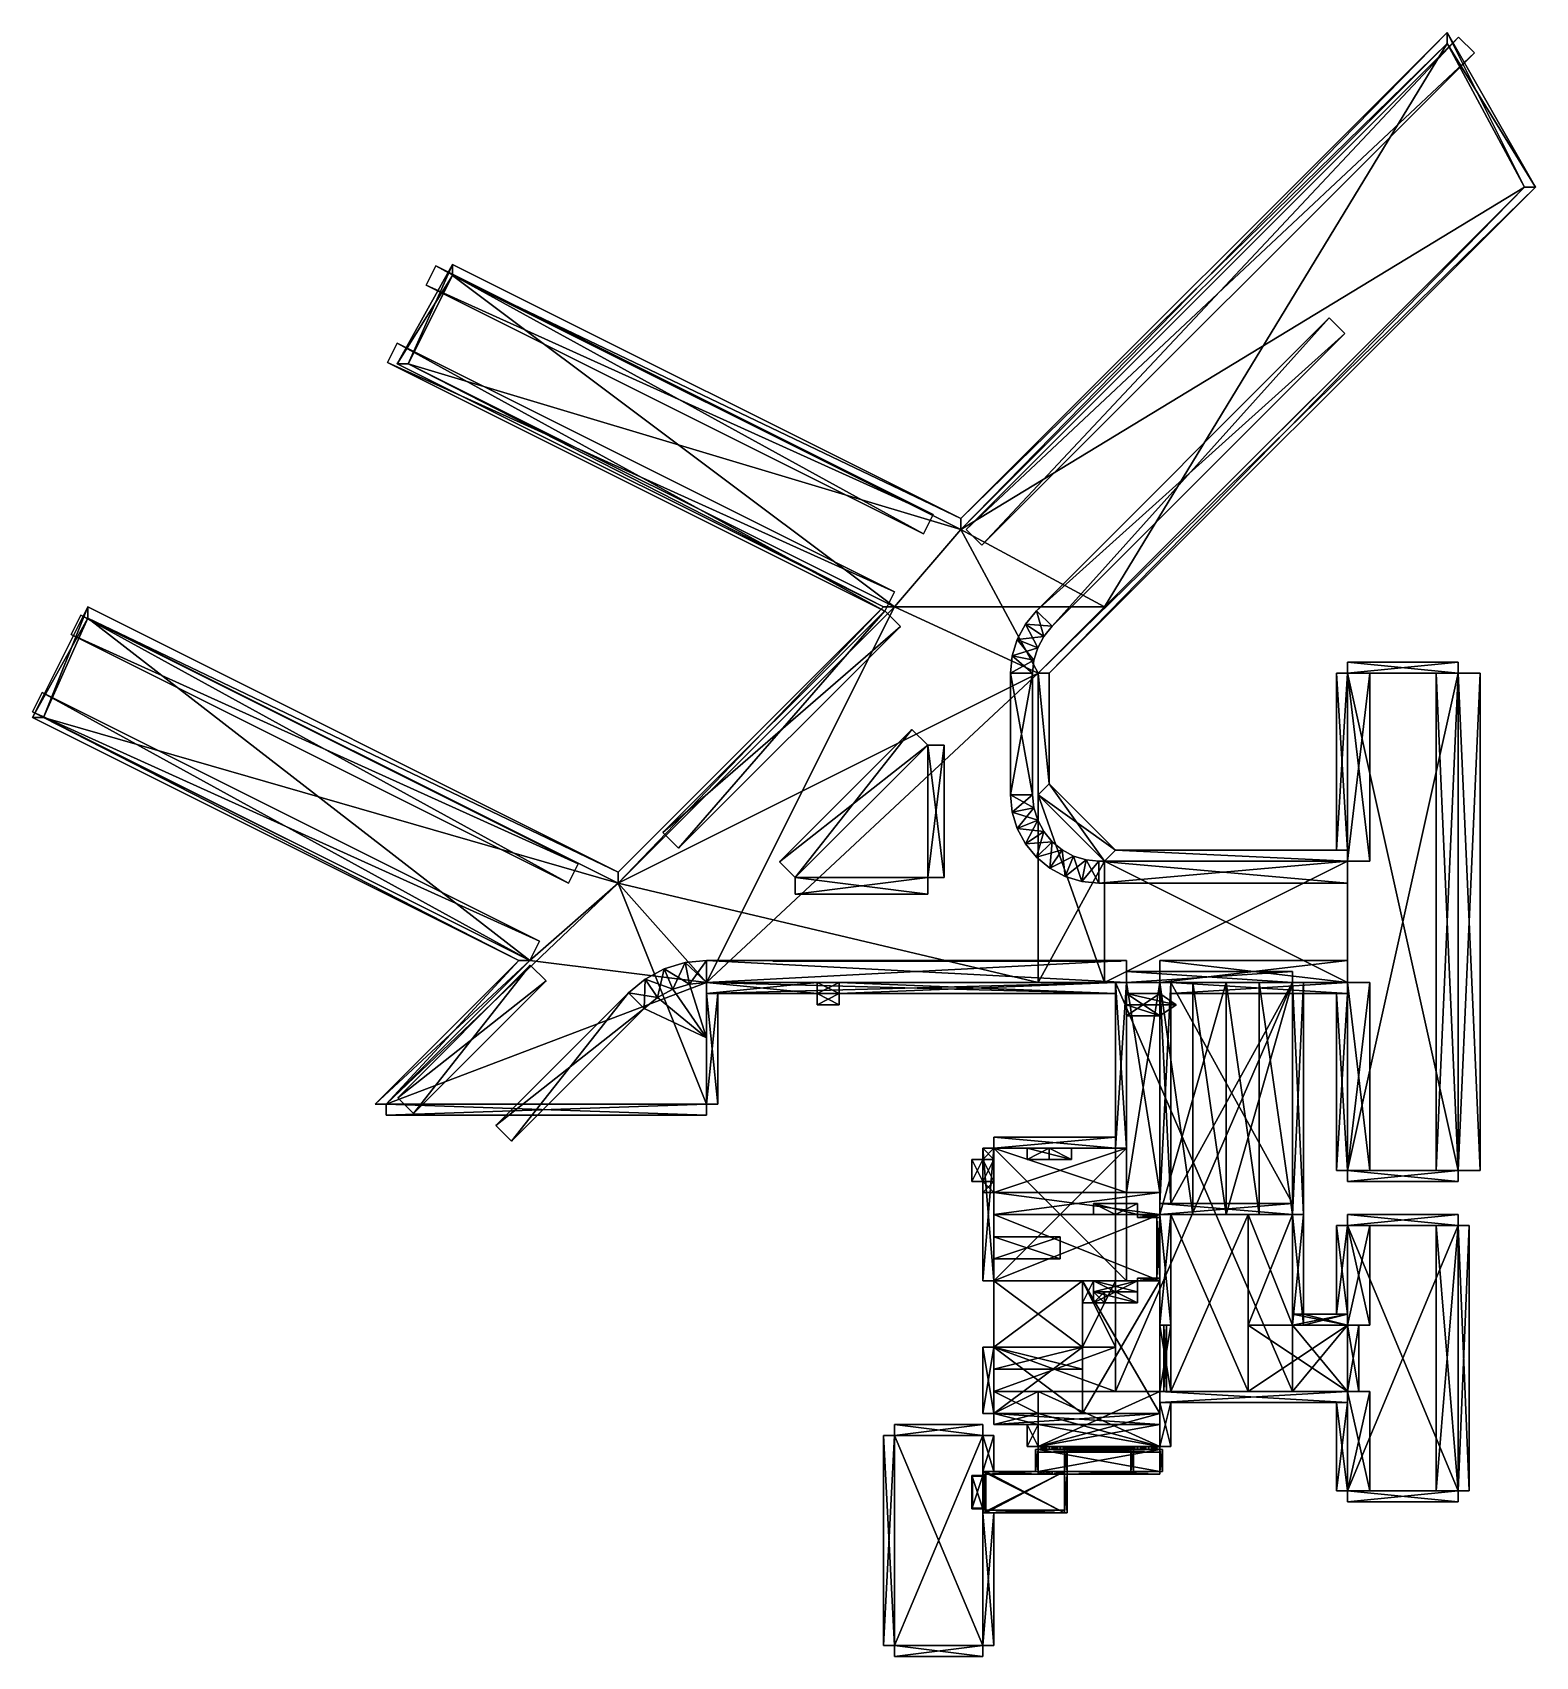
# Model space of a CAD drawing. Extents: x -4288 to 4416, y -3968 to 5440.
import ezdxf

# ---------------------------------------------------------------- set-up
doc = ezdxf.new("R2010")
doc.units = 0

msp = doc.modelspace()

# ---------------------------------------------------------------- meshes
at = {"layer": 'OBJECT000', "color": 50}
mesh = msp.add_polyface(dxfattribs=at)
corners = [(384, -128), (256, -128), (256, -192), (384, -192), (256, -192, 128), (384, -192, 128), (384, -128, 128), (256, -128, 128)]
mesh.append_faces([[corners[k] for k in face] for face in [(1, 3, 0), (2, 5, 3), (0, 7, 1), (4, 6, 5), (2, 7, 4), (0, 5, 6)]], dxfattribs={"vtx0": -1})
mesh.append_faces([[corners[k] for k in face] for face in [(1, 2, 3), (2, 4, 5), (0, 6, 7), (4, 7, 6), (2, 1, 7), (0, 3, 5)]], dxfattribs={"vtx2": -1})
at = {"layer": 'OBJECT001', "color": 50}
mesh = msp.add_polyface(dxfattribs=at)
corners = [(256, -64), (-384, -64), (-384, -128), (256, -128), (-384, -128, 128), (-384, -64, 128), (256, -128, 128), (256, -64, 128)]
mesh.append_faces([[corners[k] for k in face] for face in [(1, 3, 0), (2, 5, 4), (2, 6, 3), (1, 7, 5), (4, 7, 6), (0, 6, 7)]], dxfattribs={"vtx0": -1})
mesh.append_faces([[corners[k] for k in face] for face in [(1, 2, 3), (2, 1, 5), (2, 4, 6), (1, 0, 7), (4, 5, 7), (0, 3, 6)]], dxfattribs={"vtx2": -1})
at = {"layer": 'OBJECT002', "color": 50}
mesh = msp.add_polyface(dxfattribs=at)
corners = [(3968, -1152, 256), (3968, 1728, 256), (4096, 1728, 256), (4096, -1152, 256), (3968, 1728), (3968, -1152), (4096, -1152), (4096, 1728)]
mesh.append_faces([[corners[k] for k in face] for face in [(1, 3, 0), (5, 7, 4), (4, 0, 5), (6, 2, 7), (7, 1, 4), (5, 3, 6)]], dxfattribs={"vtx0": -1})
mesh.append_faces([[corners[k] for k in face] for face in [(1, 2, 3), (5, 6, 7), (4, 1, 0), (6, 3, 2), (7, 2, 1), (5, 0, 3)]], dxfattribs={"vtx2": -1})
at = {"layer": 'OBJECT003', "color": 50}
mesh = msp.add_polyface(dxfattribs=at)
corners = [(-384, -64), (-896, 512), (704, 2112), (1536, 1728), (1536, -64), (-896, 512, -64), (-384, -64, -64), (1536, -64, -64), (1536, 1728, -64), (704, 2112, -64)]
mesh.append_faces([[corners[k] for k in face] for face in [(1, 4, 0), (6, 9, 5), (5, 0, 6), (7, 3, 8), (9, 1, 5), (6, 4, 7), (8, 2, 9)]], dxfattribs={"vtx0": -1})
mesh.append_faces([[corners[k] for k in face] for face in [(1, 3, 4), (6, 8, 9)]], dxfattribs={"vtx0": -1, "vtx2": -1})
mesh.append_faces([[corners[k] for k in face] for face in [(1, 2, 3), (6, 7, 8), (5, 1, 0), (7, 4, 3), (9, 2, 1), (6, 0, 4), (8, 3, 2)]], dxfattribs={"vtx2": -1})
at = {"layer": 'OBJECT004', "color": 50}
mesh = msp.add_polyface(dxfattribs=at)
corners = [(256, -128, 8), (256, -64, 8), (384, -64, 8), (384, -128, 8), (256, -64), (256, -128), (384, -128), (384, -64)]
mesh.append_faces([[corners[k] for k in face] for face in [(1, 3, 0), (5, 7, 4), (6, 2, 7), (4, 0, 5), (5, 3, 6), (7, 1, 4)]], dxfattribs={"vtx0": -1})
mesh.append_faces([[corners[k] for k in face] for face in [(1, 2, 3), (5, 6, 7), (6, 3, 2), (4, 1, 0), (5, 0, 3), (7, 2, 1)]], dxfattribs={"vtx2": -1})
at = {"layer": 'OBJECT005', "color": 50}
mesh = msp.add_polyface(dxfattribs=at)
corners = [(-1472, 64, 256), (-1408, 64, 256), (-2240, -768, 256), (-2304, -768, 256), (-2304, -768), (-2240, -768), (-1408, 64), (-1472, 64)]
mesh.append_faces([[corners[k] for k in face] for face in [(1, 3, 0), (5, 7, 4), (5, 1, 6), (6, 0, 7), (4, 2, 5), (7, 3, 4)]], dxfattribs={"vtx0": -1})
mesh.append_faces([[corners[k] for k in face] for face in [(1, 2, 3), (5, 6, 7), (5, 2, 1), (6, 1, 0), (4, 3, 2), (7, 0, 3)]], dxfattribs={"vtx2": -1})
at = {"layer": 'OBJECT006', "color": 50}
mesh = msp.add_polyface(dxfattribs=at)
corners = [(704, 2112, 256), (-896, 512, 256), (-896, 576, 256), (640, 2112, 256), (-896, 576), (-896, 512), (704, 2112), (640, 2112)]
mesh.append_faces([[corners[k] for k in face] for face in [(1, 3, 0), (5, 7, 4), (5, 0, 6), (4, 1, 5), (6, 3, 7), (7, 2, 4)]], dxfattribs={"vtx0": -1})
mesh.append_faces([[corners[k] for k in face] for face in [(1, 2, 3), (5, 6, 7), (5, 1, 0), (4, 2, 1), (6, 0, 3), (7, 3, 2)]], dxfattribs={"vtx2": -1})
at = {"layer": 'OBJECT007', "color": 50}
mesh = msp.add_polyface(dxfattribs=at)
corners = [(3904, 5440, 256), (3904, 5376, 256), (1088, 2560, 256), (1088, 2624, 256), (1088, 2624), (1088, 2560), (3904, 5376), (3904, 5440)]
mesh.append_faces([[corners[k] for k in face] for face in [(1, 3, 0), (5, 7, 4), (6, 0, 7), (5, 1, 6), (4, 2, 5), (7, 3, 4)]], dxfattribs={"vtx0": -1})
mesh.append_faces([[corners[k] for k in face] for face in [(1, 2, 3), (5, 6, 7), (6, 1, 0), (5, 2, 1), (4, 3, 2), (7, 0, 3)]], dxfattribs={"vtx2": -1})
at = {"layer": 'OBJECT008', "color": 50}
mesh = msp.add_polyface(dxfattribs=at)
corners = [(-2176, 3520, 256), (-2112, 3520, 256), (704, 2112, 256), (640, 2112, 256), (704, 2112), (-2112, 3520), (-2176, 3520), (640, 2112)]
mesh.append_faces([[corners[k] for k in face] for face in [(1, 3, 0), (5, 7, 4), (5, 0, 6), (4, 1, 5), (7, 2, 4), (6, 3, 7)]], dxfattribs={"vtx0": -1})
mesh.append_faces([[corners[k] for k in face] for face in [(1, 2, 3), (5, 6, 7), (5, 1, 0), (4, 2, 1), (7, 3, 2), (6, 0, 3)]], dxfattribs={"vtx2": -1})
at = {"layer": 'OBJECT009', "color": 50}
mesh = msp.add_polyface(dxfattribs=at)
corners = [(-896, 512, 256), (-3968, 2048, 256), (-3968, 2112, 256), (-896, 576, 256), (-3968, 2112), (-3968, 2048), (-896, 512), (-896, 576)]
mesh.append_faces([[corners[k] for k in face] for face in [(1, 3, 0), (5, 7, 4), (4, 1, 5), (5, 0, 6), (6, 3, 7), (7, 2, 4)]], dxfattribs={"vtx0": -1})
mesh.append_faces([[corners[k] for k in face] for face in [(1, 2, 3), (5, 6, 7), (4, 2, 1), (5, 1, 0), (6, 0, 3), (7, 3, 2)]], dxfattribs={"vtx2": -1})
at = {"layer": 'OBJECT010', "color": 50}
mesh = msp.add_polyface(dxfattribs=at)
corners = [(-4288, 1472, 256), (-4224, 1472, 256), (-1408, 64, 256), (-1472, 64, 256), (-1408, 64), (-4224, 1472), (-4288, 1472), (-1472, 64)]
mesh.append_faces([[corners[k] for k in face] for face in [(1, 3, 0), (5, 7, 4), (5, 0, 6), (4, 1, 5), (7, 2, 4), (6, 3, 7)]], dxfattribs={"vtx0": -1})
mesh.append_faces([[corners[k] for k in face] for face in [(1, 2, 3), (5, 6, 7), (5, 1, 0), (4, 2, 1), (7, 3, 2), (6, 0, 3)]], dxfattribs={"vtx2": -1})
at = {"layer": 'OBJECT011', "color": 50}
mesh = msp.add_polyface(dxfattribs=at)
corners = [(-4288, 1472, 256), (-3968, 2112, 256), (-3968, 2048, 256), (-4224, 1472, 256), (-3968, 2112), (-4288, 1472), (-4224, 1472), (-3968, 2048)]
mesh.append_faces([[corners[k] for k in face] for face in [(1, 3, 0), (5, 7, 4), (4, 0, 5), (6, 2, 7), (7, 1, 4), (5, 3, 6)]], dxfattribs={"vtx0": -1})
mesh.append_faces([[corners[k] for k in face] for face in [(1, 2, 3), (5, 6, 7), (4, 1, 0), (6, 3, 2), (7, 2, 1), (5, 0, 3)]], dxfattribs={"vtx2": -1})
at = {"layer": 'OBJECT012', "color": 50}
mesh = msp.add_polyface(dxfattribs=at)
corners = [(-896, 512), (-1408, 64), (-4224, 1472), (-3968, 2048), (-3968, 2048, -64), (-4224, 1472, -64), (-1408, 64, -64), (-896, 512, -64)]
mesh.append_faces([[corners[k] for k in face] for face in [(1, 3, 0), (5, 7, 4), (4, 2, 5), (6, 0, 7), (7, 3, 4), (5, 1, 6)]], dxfattribs={"vtx0": -1})
mesh.append_faces([[corners[k] for k in face] for face in [(1, 2, 3), (5, 6, 7), (4, 3, 2), (6, 1, 0), (7, 0, 3), (5, 2, 1)]], dxfattribs={"vtx2": -1})
at = {"layer": 'OBJECT013', "color": 50}
mesh = msp.add_polyface(dxfattribs=at)
corners = [(1088, 2560, 256), (-1856, 4032, 256), (-1856, 4096, 256), (1088, 2624, 256), (-1856, 4096), (-1856, 4032), (1088, 2560), (1088, 2624)]
mesh.append_faces([[corners[k] for k in face] for face in [(1, 3, 0), (5, 7, 4), (4, 1, 5), (5, 0, 6), (6, 3, 7), (7, 2, 4)]], dxfattribs={"vtx0": -1})
mesh.append_faces([[corners[k] for k in face] for face in [(1, 2, 3), (5, 6, 7), (4, 2, 1), (5, 1, 0), (6, 0, 3), (7, 3, 2)]], dxfattribs={"vtx2": -1})
at = {"layer": 'OBJECT014', "color": 50}
mesh = msp.add_polyface(dxfattribs=at)
corners = [(2048, -1280), (2048, -64), (2240, -64), (2240, -1280), (2048, -64, -64), (2048, -1280, -64), (2240, -1280, -64), (2240, -64, -64)]
mesh.append_faces([[corners[k] for k in face] for face in [(1, 3, 0), (5, 7, 4), (4, 0, 5), (6, 2, 7), (7, 1, 4), (5, 3, 6)]], dxfattribs={"vtx0": -1})
mesh.append_faces([[corners[k] for k in face] for face in [(1, 2, 3), (5, 6, 7), (4, 1, 0), (6, 3, 2), (7, 2, 1), (5, 0, 3)]], dxfattribs={"vtx2": -1})
at = {"layer": 'OBJECT015', "color": 50}
mesh = msp.add_polyface(dxfattribs=at)
corners = [(-1408, 64), (-896, 512), (-384, -64), (-384, -768), (-2240, -768), (-384, -768, -64), (-384, -64, -64), (-896, 512, -64), (-1408.1, 63.9, -64), (-2240, -768, -64)]
mesh.append_faces([[corners[k] for k in face] for face in [(1, 4, 0), (6, 9, 5), (5, 2, 6), (7, 0, 8), (9, 3, 5), (6, 1, 7), (8, 4, 9)]], dxfattribs={"vtx0": -1})
mesh.append_faces([[corners[k] for k in face] for face in [(1, 3, 4), (6, 8, 9)]], dxfattribs={"vtx0": -1, "vtx2": -1})
mesh.append_faces([[corners[k] for k in face] for face in [(1, 2, 3), (6, 7, 8), (5, 3, 2), (7, 1, 0), (9, 4, 3), (6, 2, 1), (8, 0, 4)]], dxfattribs={"vtx2": -1})
at = {"layer": 'OBJECT016', "color": 50}
mesh = msp.add_polyface(dxfattribs=at)
corners = [(-384, -768, 256), (-384, -128, 256), (-320, -128, 256), (-320, -768, 256), (-384, -128), (-384, -768), (-320, -768), (-320, -128)]
mesh.append_faces([[corners[k] for k in face] for face in [(1, 3, 0), (5, 7, 4), (4, 0, 5), (6, 2, 7), (7, 1, 4), (5, 3, 6)]], dxfattribs={"vtx0": -1})
mesh.append_faces([[corners[k] for k in face] for face in [(1, 2, 3), (5, 6, 7), (4, 1, 0), (6, 3, 2), (7, 2, 1), (5, 0, 3)]], dxfattribs={"vtx2": -1})
at = {"layer": 'OBJECT017', "color": 50}
mesh = msp.add_polyface(dxfattribs=at)
corners = [(-2240, -832, 256), (-2240, -768, 256), (-384, -768, 256), (-384, -832, 256), (-2240, -768), (-2240, -832), (-384, -832), (-384, -768)]
mesh.append_faces([[corners[k] for k in face] for face in [(1, 3, 0), (5, 7, 4), (4, 0, 5), (6, 2, 7), (7, 1, 4), (5, 3, 6)]], dxfattribs={"vtx0": -1})
mesh.append_faces([[corners[k] for k in face] for face in [(1, 2, 3), (5, 6, 7), (4, 1, 0), (6, 3, 2), (7, 2, 1), (5, 0, 3)]], dxfattribs={"vtx2": -1})
at = {"layer": 'OBJECT018', "color": 50}
mesh = msp.add_polyface(dxfattribs=at)
corners = [(3328, -1152), (3328, 1728), (3968, 1728), (3968, -1152), (3328, 1728, -64), (3328, -1152, -64), (3968, -1152, -64), (3968, 1728, -64)]
mesh.append_faces([[corners[k] for k in face] for face in [(1, 3, 0), (5, 7, 4), (4, 0, 5), (6, 2, 7), (7, 1, 4), (5, 3, 6)]], dxfattribs={"vtx0": -1})
mesh.append_faces([[corners[k] for k in face] for face in [(1, 2, 3), (5, 6, 7), (4, 1, 0), (6, 3, 2), (7, 2, 1), (5, 0, 3)]], dxfattribs={"vtx2": -1})
at = {"layer": 'OBJECT019', "color": 50}
mesh = msp.add_polyface(dxfattribs=at)
corners = [(3264, -1152, 256), (3264, -128, 256), (3328, -128, 256), (3328, -1152, 256), (3264, -128), (3264, -1152), (3328, -1152), (3328, -128)]
mesh.append_faces([[corners[k] for k in face] for face in [(1, 3, 0), (5, 7, 4), (4, 0, 5), (6, 2, 7), (7, 1, 4), (5, 3, 6)]], dxfattribs={"vtx0": -1})
mesh.append_faces([[corners[k] for k in face] for face in [(1, 2, 3), (5, 6, 7), (4, 1, 0), (6, 3, 2), (7, 2, 1), (5, 0, 3)]], dxfattribs={"vtx2": -1})
at = {"layer": 'OBJECT020', "color": 50}
mesh = msp.add_polyface(dxfattribs=at)
corners = [(3328, 1728, 256), (3328, 1792, 256), (3968, 1792, 256), (3968, 1728, 256), (3328, 1792), (3328, 1728), (3968, 1728), (3968, 1792)]
mesh.append_faces([[corners[k] for k in face] for face in [(1, 3, 0), (5, 7, 4), (4, 0, 5), (6, 2, 7), (7, 1, 4), (5, 3, 6)]], dxfattribs={"vtx0": -1})
mesh.append_faces([[corners[k] for k in face] for face in [(1, 2, 3), (5, 6, 7), (4, 1, 0), (6, 3, 2), (7, 2, 1), (5, 0, 3)]], dxfattribs={"vtx2": -1})
at = {"layer": 'OBJECT021', "color": 50}
mesh = msp.add_polyface(dxfattribs=at)
corners = [(4352, 4544, 256), (4416, 4544, 256), (1600, 1728, 256), (1536, 1728, 256), (4416, 4544), (4352, 4544), (1536, 1728), (1600, 1728)]
mesh.append_faces([[corners[k] for k in face] for face in [(1, 3, 0), (5, 7, 4), (4, 0, 5), (7, 1, 4), (6, 2, 7), (5, 3, 6)]], dxfattribs={"vtx0": -1})
mesh.append_faces([[corners[k] for k in face] for face in [(1, 2, 3), (5, 6, 7), (4, 1, 0), (7, 2, 1), (6, 3, 2), (5, 0, 3)]], dxfattribs={"vtx2": -1})
at = {"layer": 'OBJECT022', "color": 50}
mesh = msp.add_polyface(dxfattribs=at)
corners = [(1536, 1024, 256), (1536, 1728, 256), (1600, 1728, 256), (1600, 1088, 256), (1600, 1728), (1536, 1728), (1536, 1024), (1600, 1088)]
mesh.append_faces([[corners[k] for k in face] for face in [(1, 3, 0), (5, 7, 4), (5, 0, 6), (4, 1, 5), (6, 3, 7), (7, 2, 4)]], dxfattribs={"vtx0": -1})
mesh.append_faces([[corners[k] for k in face] for face in [(1, 2, 3), (5, 6, 7), (5, 1, 0), (4, 2, 1), (6, 0, 3), (7, 3, 2)]], dxfattribs={"vtx2": -1})
at = {"layer": 'OBJECT023', "color": 50}
mesh = msp.add_polyface(dxfattribs=at)
corners = [(3328, 704, 256), (3328, 640, 256), (1920, 640, 256), (1984, 704, 256), (1920, 640), (3328, 640), (3328, 704), (1984, 704)]
mesh.append_faces([[corners[k] for k in face] for face in [(1, 3, 0), (5, 7, 4), (5, 0, 6), (4, 1, 5), (7, 2, 4), (6, 3, 7)]], dxfattribs={"vtx0": -1})
mesh.append_faces([[corners[k] for k in face] for face in [(1, 2, 3), (5, 6, 7), (5, 1, 0), (4, 2, 1), (7, 3, 2), (6, 0, 3)]], dxfattribs={"vtx2": -1})
at = {"layer": 'OBJECT024', "color": 50}
mesh = msp.add_polyface(dxfattribs=at)
corners = [(1984, 704, 256), (1920, 640, 256), (1536, 1024, 256), (1600, 1088, 256), (1600, 1088), (1536, 1024), (1920, 640), (1984, 704)]
mesh.append_faces([[corners[k] for k in face] for face in [(1, 3, 0), (5, 7, 4), (5, 1, 6), (4, 2, 5), (6, 0, 7), (7, 3, 4)]], dxfattribs={"vtx0": -1})
mesh.append_faces([[corners[k] for k in face] for face in [(1, 2, 3), (5, 6, 7), (5, 2, 1), (4, 3, 2), (6, 1, 0), (7, 0, 3)]], dxfattribs={"vtx2": -1})
at = {"layer": 'OBJECT025', "color": 50}
mesh = msp.add_polyface(dxfattribs=at)
corners = [(3264, 1728, 256), (3328, 1728, 256), (3328, 704, 256), (3264, 704, 256), (3264, 704), (3328, 704), (3328, 1728), (3264, 1728)]
mesh.append_faces([[corners[k] for k in face] for face in [(1, 3, 0), (5, 7, 4), (5, 1, 6), (6, 0, 7), (4, 2, 5), (7, 3, 4)]], dxfattribs={"vtx0": -1})
mesh.append_faces([[corners[k] for k in face] for face in [(1, 2, 3), (5, 6, 7), (5, 2, 1), (6, 1, 0), (4, 3, 2), (7, 0, 3)]], dxfattribs={"vtx2": -1})
at = {"layer": 'OBJECT026', "color": 50}
mesh = msp.add_polyface(dxfattribs=at)
corners = [(704, 2112), (1088, 2560), (1920, 2112), (1536, 1728), (1088, 2560, -64), (704, 2112, -64), (1536, 1728, -64), (1920, 2112, -64)]
mesh.append_faces([[corners[k] for k in face] for face in [(1, 3, 0), (5, 7, 4), (4, 0, 5), (6, 2, 7), (7, 1, 4), (5, 3, 6)]], dxfattribs={"vtx0": -1})
mesh.append_faces([[corners[k] for k in face] for face in [(1, 2, 3), (5, 6, 7), (4, 1, 0), (6, 3, 2), (7, 2, 1), (5, 0, 3)]], dxfattribs={"vtx2": -1})
at = {"layer": 'OBJECT027', "color": 50}
mesh = msp.add_polyface(dxfattribs=at)
corners = [(-2176, 3520, 256), (-1856, 4096, 256), (-1856, 4032, 256), (-2112, 3520, 256), (-1856, 4096), (-2176, 3520), (-2112, 3520), (-1856, 4032)]
mesh.append_faces([[corners[k] for k in face] for face in [(1, 3, 0), (5, 7, 4), (4, 0, 5), (6, 2, 7), (7, 1, 4), (5, 3, 6)]], dxfattribs={"vtx0": -1})
mesh.append_faces([[corners[k] for k in face] for face in [(1, 2, 3), (5, 6, 7), (4, 1, 0), (6, 3, 2), (7, 2, 1), (5, 0, 3)]], dxfattribs={"vtx2": -1})
at = {"layer": 'OBJECT028', "color": 50}
mesh = msp.add_polyface(dxfattribs=at)
corners = [(-2112, 3520), (-1856, 4032), (1088, 2560), (704, 2112), (-1856, 4032, -64), (-2112, 3520, -64), (704, 2112, -64), (1088, 2560, -64)]
mesh.append_faces([[corners[k] for k in face] for face in [(1, 3, 0), (5, 7, 4), (4, 0, 5), (6, 2, 7), (7, 1, 4), (5, 3, 6)]], dxfattribs={"vtx0": -1})
mesh.append_faces([[corners[k] for k in face] for face in [(1, 2, 3), (5, 6, 7), (4, 1, 0), (6, 3, 2), (7, 2, 1), (5, 0, 3)]], dxfattribs={"vtx2": -1})
at = {"layer": 'OBJECT029', "color": 50}
mesh = msp.add_polyface(dxfattribs=at)
corners = [(3328, -1216, 256), (3328, -1152, 256), (3968, -1152, 256), (3968, -1216, 256), (3328, -1152), (3328, -1216), (3968, -1216), (3968, -1152)]
mesh.append_faces([[corners[k] for k in face] for face in [(1, 3, 0), (5, 7, 4), (4, 0, 5), (6, 2, 7), (7, 1, 4), (5, 3, 6)]], dxfattribs={"vtx0": -1})
mesh.append_faces([[corners[k] for k in face] for face in [(1, 2, 3), (5, 6, 7), (4, 1, 0), (6, 3, 2), (7, 2, 1), (5, 0, 3)]], dxfattribs={"vtx2": -1})
at = {"layer": 'OBJECT030', "color": 50}
mesh = msp.add_polyface(dxfattribs=at)
corners = [(1088, 2560), (3904, 5376), (4352, 4544), (1920, 2112), (3904, 5376, -64), (1088, 2560, -64), (1920, 2112, -64), (4352, 4544, -64)]
mesh.append_faces([[corners[k] for k in face] for face in [(1, 3, 0), (5, 7, 4), (4, 0, 5), (6, 2, 7), (7, 1, 4), (5, 3, 6)]], dxfattribs={"vtx0": -1})
mesh.append_faces([[corners[k] for k in face] for face in [(1, 2, 3), (5, 6, 7), (4, 1, 0), (6, 3, 2), (7, 2, 1), (5, 0, 3)]], dxfattribs={"vtx2": -1})
at = {"layer": 'OBJECT031', "color": 50}
mesh = msp.add_polyface(dxfattribs=at)
corners = [(4416, 4544, 256), (4352, 4544, 256), (3904, 5376, 256), (3904, 5440, 256), (3904, 5440), (3904, 5376), (4352, 4544), (4416, 4544)]
mesh.append_faces([[corners[k] for k in face] for face in [(1, 3, 0), (5, 7, 4), (4, 2, 5), (6, 0, 7), (7, 3, 4), (5, 1, 6)]], dxfattribs={"vtx0": -1})
mesh.append_faces([[corners[k] for k in face] for face in [(1, 2, 3), (5, 6, 7), (4, 3, 2), (6, 1, 0), (7, 0, 3), (5, 2, 1)]], dxfattribs={"vtx2": -1})
at = {"layer": 'OBJECT032', "color": 50}
mesh = msp.add_polyface(dxfattribs=at)
corners = [(3328, -1152, 320), (3328, 1728, 320), (3968, 1728, 320), (3968, -1152, 320), (3328, 1728, 256), (3328, -1152, 256), (3968, -1152, 256), (3968, 1728, 256)]
mesh.append_faces([[corners[k] for k in face] for face in [(1, 3, 0), (5, 7, 4), (4, 0, 5), (6, 2, 7), (7, 1, 4), (5, 3, 6)]], dxfattribs={"vtx0": -1})
mesh.append_faces([[corners[k] for k in face] for face in [(1, 2, 3), (5, 6, 7), (4, 1, 0), (6, 3, 2), (7, 2, 1), (5, 0, 3)]], dxfattribs={"vtx2": -1})
at = {"layer": 'OBJECT033', "color": 50}
mesh = msp.add_polyface(dxfattribs=at)
corners = [(-384, -64, 320), (-896, 512, 320), (704, 2112, 320), (1536, 1728, 320), (1536, -64, 320), (-896, 512, 256), (-384, -64, 256), (1536, -64, 256), (1536, 1728, 256), (704, 2112, 256)]
mesh.append_faces([[corners[k] for k in face] for face in [(1, 4, 0), (6, 9, 5), (5, 0, 6), (7, 3, 8), (9, 1, 5), (6, 4, 7), (8, 2, 9)]], dxfattribs={"vtx0": -1})
mesh.append_faces([[corners[k] for k in face] for face in [(1, 3, 4), (6, 8, 9)]], dxfattribs={"vtx0": -1, "vtx2": -1})
mesh.append_faces([[corners[k] for k in face] for face in [(1, 2, 3), (6, 7, 8), (5, 1, 0), (7, 4, 3), (9, 2, 1), (6, 0, 4), (8, 3, 2)]], dxfattribs={"vtx2": -1})
at = {"layer": 'OBJECT034', "color": 50}
mesh = msp.add_polyface(dxfattribs=at)
corners = [(1536, -64, 320), (1536, 1024, 320), (1920, 640, 320), (1920, -64, 320), (1920, 640, 256), (1536, 1024, 256), (1536, -64, 256), (1920, -64, 256)]
mesh.append_faces([[corners[k] for k in face] for face in [(1, 3, 0), (5, 7, 4), (5, 0, 6), (4, 1, 5), (6, 3, 7), (7, 2, 4)]], dxfattribs={"vtx0": -1})
mesh.append_faces([[corners[k] for k in face] for face in [(1, 2, 3), (5, 6, 7), (5, 1, 0), (4, 2, 1), (6, 0, 3), (7, 3, 2)]], dxfattribs={"vtx2": -1})
at = {"layer": 'OBJECT035', "color": 50}
mesh = msp.add_polyface(dxfattribs=at)
corners = [(-1408, 64, 320), (-896, 512, 320), (-384, -64, 320), (-384, -768, 320), (-2240, -768, 320), (-384, -768, 256), (-384, -64, 256), (-896, 512, 256), (-1408.1, 63.9, 256), (-2240, -768, 256)]
mesh.append_faces([[corners[k] for k in face] for face in [(1, 4, 0), (6, 9, 5), (5, 2, 6), (7, 0, 8), (9, 3, 5), (6, 1, 7), (8, 4, 9)]], dxfattribs={"vtx0": -1})
mesh.append_faces([[corners[k] for k in face] for face in [(1, 3, 4), (6, 8, 9)]], dxfattribs={"vtx0": -1, "vtx2": -1})
mesh.append_faces([[corners[k] for k in face] for face in [(1, 2, 3), (6, 7, 8), (5, 3, 2), (7, 1, 0), (9, 4, 3), (6, 2, 1), (8, 0, 4)]], dxfattribs={"vtx2": -1})
at = {"layer": 'OBJECT036', "color": 50}
mesh = msp.add_polyface(dxfattribs=at)
corners = [(-896, 512, 320), (-1408, 64, 320), (-4224, 1472, 320), (-3968, 2048, 320), (-3968, 2048, 256), (-4224, 1472, 256), (-1408, 64, 256), (-896, 512, 256)]
mesh.append_faces([[corners[k] for k in face] for face in [(1, 3, 0), (5, 7, 4), (4, 2, 5), (6, 0, 7), (7, 3, 4), (5, 1, 6)]], dxfattribs={"vtx0": -1})
mesh.append_faces([[corners[k] for k in face] for face in [(1, 2, 3), (5, 6, 7), (4, 3, 2), (6, 1, 0), (7, 0, 3), (5, 2, 1)]], dxfattribs={"vtx2": -1})
at = {"layer": 'OBJECT037', "color": 50}
mesh = msp.add_polyface(dxfattribs=at)
corners = [(-2112, 3520, 320), (-1856, 4032, 320), (1088, 2560, 320), (704, 2112, 320), (-1856, 4032, 256), (-2112, 3520, 256), (704, 2112, 256), (1088, 2560, 256)]
mesh.append_faces([[corners[k] for k in face] for face in [(1, 3, 0), (5, 7, 4), (4, 0, 5), (6, 2, 7), (7, 1, 4), (5, 3, 6)]], dxfattribs={"vtx0": -1})
mesh.append_faces([[corners[k] for k in face] for face in [(1, 2, 3), (5, 6, 7), (4, 1, 0), (6, 3, 2), (7, 2, 1), (5, 0, 3)]], dxfattribs={"vtx2": -1})
at = {"layer": 'OBJECT038', "color": 50}
mesh = msp.add_polyface(dxfattribs=at)
corners = [(1088, 2560, 320), (3904, 5376, 320), (4352, 4544, 320), (1920, 2112, 320), (3904, 5376, 256), (1088, 2560, 256), (1920, 2112, 256), (4352, 4544, 256)]
mesh.append_faces([[corners[k] for k in face] for face in [(1, 3, 0), (5, 7, 4), (4, 0, 5), (6, 2, 7), (7, 1, 4), (5, 3, 6)]], dxfattribs={"vtx0": -1})
mesh.append_faces([[corners[k] for k in face] for face in [(1, 2, 3), (5, 6, 7), (4, 1, 0), (6, 3, 2), (7, 2, 1), (5, 0, 3)]], dxfattribs={"vtx2": -1})
at = {"layer": 'OBJECT039', "color": 50}
mesh = msp.add_polyface(dxfattribs=at)
corners = [(704, 2112, 320), (1088, 2560, 320), (1920, 2112, 320), (1536, 1728, 320), (1088, 2560, 256), (704, 2112, 256), (1536, 1728, 256), (1920, 2112, 256)]
mesh.append_faces([[corners[k] for k in face] for face in [(1, 3, 0), (5, 7, 4), (4, 0, 5), (6, 2, 7), (7, 1, 4), (5, 3, 6)]], dxfattribs={"vtx0": -1})
mesh.append_faces([[corners[k] for k in face] for face in [(1, 2, 3), (5, 6, 7), (4, 1, 0), (6, 3, 2), (7, 2, 1), (5, 0, 3)]], dxfattribs={"vtx2": -1})
at = {"layer": 'OBJECT040', "color": 50}
mesh = msp.add_polyface(dxfattribs=at)
corners = [(1984, -2432, 704), (1984, -64, 704), (3008, -64, 704), (3008, -2432, 704), (1984, -64, 640), (1984, -2432, 640), (3008, -2432, 640), (3008, -64, 640)]
mesh.append_faces([[corners[k] for k in face] for face in [(1, 3, 0), (5, 7, 4), (4, 0, 5), (6, 2, 7), (7, 1, 4), (5, 3, 6)]], dxfattribs={"vtx0": -1})
mesh.append_faces([[corners[k] for k in face] for face in [(1, 2, 3), (5, 6, 7), (4, 1, 0), (6, 3, 2), (7, 2, 1), (5, 0, 3)]], dxfattribs={"vtx2": -1})
at = {"layer": 'OBJECT041', "color": 50}
mesh = msp.add_polyface(dxfattribs=at)
corners = [(1920, -64), (1920, 640), (3328, 640), (3328, -64), (1920, 640, -64), (1920, -64, -64), (3328, -64, -64), (3328, 640, -64)]
mesh.append_faces([[corners[k] for k in face] for face in [(1, 3, 0), (5, 7, 4), (4, 0, 5), (6, 2, 7), (7, 1, 4), (5, 3, 6)]], dxfattribs={"vtx0": -1})
mesh.append_faces([[corners[k] for k in face] for face in [(1, 2, 3), (5, 6, 7), (4, 1, 0), (6, 3, 2), (7, 2, 1), (5, 0, 3)]], dxfattribs={"vtx2": -1})
at = {"layer": 'OBJECT042', "color": 50}
mesh = msp.add_polyface(dxfattribs=at)
corners = [(1536, -64), (1536, 1024), (1920, 640), (1920, -64), (1536, 1024, -64), (1536, -64, -64), (1920, -64, -64), (1920, 640, -64)]
mesh.append_faces([[corners[k] for k in face] for face in [(1, 3, 0), (5, 7, 4), (4, 0, 5), (6, 2, 7), (7, 1, 4), (5, 3, 6)]], dxfattribs={"vtx0": -1})
mesh.append_faces([[corners[k] for k in face] for face in [(1, 2, 3), (5, 6, 7), (4, 1, 0), (6, 3, 2), (7, 2, 1), (5, 0, 3)]], dxfattribs={"vtx2": -1})
at = {"layer": 'OBJECT043', "color": 50}
mesh = msp.add_polyface(dxfattribs=at)
corners = [(1920, -64, 320), (1920, 640, 320), (3328, 640, 320), (3328, -64, 320), (1920, 640, 256), (1920, -64, 256), (3328, -64, 256), (3328, 640, 256)]
mesh.append_faces([[corners[k] for k in face] for face in [(1, 3, 0), (5, 7, 4), (4, 0, 5), (6, 2, 7), (7, 1, 4), (5, 3, 6)]], dxfattribs={"vtx0": -1})
mesh.append_faces([[corners[k] for k in face] for face in [(1, 2, 3), (5, 6, 7), (4, 1, 0), (6, 3, 2), (7, 2, 1), (5, 0, 3)]], dxfattribs={"vtx2": -1})
at = {"layer": 'OBJECT044', "color": 50}
mesh = msp.add_polyface(dxfattribs=at)
corners = [(2240, -1344, 384), (2240, -64, 384), (2304, -64, 384), (2304, -1344, 384), (2240, -64), (2240, -1344), (2304, -1344), (2304, -64)]
mesh.append_faces([[corners[k] for k in face] for face in [(1, 3, 0), (5, 7, 4), (4, 0, 5), (6, 2, 7), (7, 1, 4), (5, 3, 6)]], dxfattribs={"vtx0": -1})
mesh.append_faces([[corners[k] for k in face] for face in [(1, 2, 3), (5, 6, 7), (4, 1, 0), (6, 3, 2), (7, 2, 1), (5, 0, 3)]], dxfattribs={"vtx2": -1})
at = {"layer": 'OBJECT045', "color": 50}
mesh = msp.add_polyface(dxfattribs=at)
corners = [(1984, -1024, 640), (1984, -64, 640), (2048, -64, 640), (2048, -1024, 640), (1984, -64), (1984, -1024), (2048, -1024), (2048, -64)]
mesh.append_faces([[corners[k] for k in face] for face in [(1, 3, 0), (5, 7, 4), (4, 0, 5), (6, 2, 7), (7, 1, 4), (5, 3, 6)]], dxfattribs={"vtx0": -1})
mesh.append_faces([[corners[k] for k in face] for face in [(1, 2, 3), (5, 6, 7), (4, 1, 0), (6, 3, 2), (7, 2, 1), (5, 0, 3)]], dxfattribs={"vtx2": -1})
at = {"layer": 'OBJECT046', "color": 50}
mesh = msp.add_polyface(dxfattribs=at)
corners = [(1280, -1792, 704), (1280, -1024, 704), (2048, -1024, 704), (2048, -1792, 704), (1280, -1024, 640), (1280, -1792, 640), (2048, -1792, 640), (2048, -1024, 640)]
mesh.append_faces([[corners[k] for k in face] for face in [(1, 3, 0), (5, 7, 4), (4, 0, 5), (6, 2, 7), (7, 1, 4), (5, 3, 6)]], dxfattribs={"vtx0": -1})
mesh.append_faces([[corners[k] for k in face] for face in [(1, 2, 3), (5, 6, 7), (4, 1, 0), (6, 3, 2), (7, 2, 1), (5, 0, 3)]], dxfattribs={"vtx2": -1})
at = {"layer": 'OBJECT047', "color": 50}
mesh = msp.add_polyface(dxfattribs=at)
corners = [(2048, -64, 640), (2048, 0, 640), (3008, 0, 640), (3008, -64, 640), (2048, 0, 320), (2048, -64, 320), (3008, -64, 320), (3008, 0, 320)]
mesh.append_faces([[corners[k] for k in face] for face in [(1, 3, 0), (5, 7, 4), (4, 0, 5), (6, 2, 7), (7, 1, 4), (5, 3, 6)]], dxfattribs={"vtx0": -1})
mesh.append_faces([[corners[k] for k in face] for face in [(1, 2, 3), (5, 6, 7), (4, 1, 0), (6, 3, 2), (7, 2, 1), (5, 0, 3)]], dxfattribs={"vtx2": -1})
at = {"layer": 'OBJECT048', "color": 50}
mesh = msp.add_polyface(dxfattribs=at)
corners = [(1280, -1408, 128), (1280, -1280, 128), (2240, -1280, 128), (2240, -1408, 128), (1280, -1280), (1280, -1408), (2240, -1408), (2240, -1280)]
mesh.append_faces([[corners[k] for k in face] for face in [(1, 3, 0), (5, 7, 4), (4, 0, 5), (6, 2, 7), (7, 1, 4), (5, 3, 6)]], dxfattribs={"vtx0": -1})
mesh.append_faces([[corners[k] for k in face] for face in [(1, 2, 3), (5, 6, 7), (4, 1, 0), (6, 3, 2), (7, 2, 1), (5, 0, 3)]], dxfattribs={"vtx2": -1})
at = {"layer": 'OBJECT049', "color": 50}
mesh = msp.add_polyface(dxfattribs=at)
corners = [(1984, -1024, 640), (1280, -1024, 640), (1280, -960, 640), (1984, -960, 640), (1984, -960), (1280, -960), (1280, -1024), (1984, -1024)]
mesh.append_faces([[corners[k] for k in face] for face in [(1, 3, 0), (5, 7, 4), (5, 1, 6), (4, 2, 5), (6, 0, 7), (7, 3, 4)]], dxfattribs={"vtx0": -1})
mesh.append_faces([[corners[k] for k in face] for face in [(1, 2, 3), (5, 6, 7), (5, 2, 1), (4, 3, 2), (6, 1, 0), (7, 0, 3)]], dxfattribs={"vtx2": -1})
at = {"layer": 'OBJECT050', "color": 50}
mesh = msp.add_polyface(dxfattribs=at)
corners = [(2048, -1280), (1280, -1280), (1280, -1024), (2048, -1024), (2048, -1024, -64), (1280, -1024, -64), (1280, -1280, -64), (2048, -1280, -64)]
mesh.append_faces([[corners[k] for k in face] for face in [(1, 3, 0), (5, 7, 4), (5, 1, 6), (4, 2, 5), (6, 0, 7), (7, 3, 4)]], dxfattribs={"vtx0": -1})
mesh.append_faces([[corners[k] for k in face] for face in [(1, 2, 3), (5, 6, 7), (5, 2, 1), (4, 3, 2), (6, 1, 0), (7, 0, 3)]], dxfattribs={"vtx2": -1})
at = {"layer": 'OBJECT051', "color": 50}
mesh = msp.add_polyface(dxfattribs=at)
corners = [(1216, -1792, 640), (1216, -1024, 640), (1280, -1024, 640), (1280, -1792, 640), (1216, -1024, 128), (1216, -1792, 128), (1280, -1792, 128), (1280, -1024, 128)]
mesh.append_faces([[corners[k] for k in face] for face in [(1, 3, 0), (1, 5, 4), (3, 7, 6), (2, 4, 7), (0, 6, 5), (5, 7, 4)]], dxfattribs={"vtx0": -1})
mesh.append_faces([[corners[k] for k in face] for face in [(1, 2, 3), (1, 0, 5), (3, 2, 7), (2, 1, 4), (0, 3, 6), (5, 6, 7)]], dxfattribs={"vtx2": -1})
at = {"layer": 'OBJECT052', "color": 50}
mesh = msp.add_polyface(dxfattribs=at)
corners = [(1216, -1024), (1216, -1088), (1280, -1088), (1280, -1024), (1216, -1024, 128), (1216, -1088, 128), (1280, -1024, 128), (1280, -1088, 128)]
mesh.append_faces([[corners[k] for k in face] for face in [(1, 3, 0), (0, 5, 1), (3, 7, 6), (0, 6, 4), (4, 7, 5), (2, 5, 7)]], dxfattribs={"vtx0": -1})
mesh.append_faces([[corners[k] for k in face] for face in [(1, 2, 3), (0, 4, 5), (3, 2, 7), (0, 3, 6), (4, 6, 7), (2, 1, 5)]], dxfattribs={"vtx2": -1})
at = {"layer": 'OBJECT053', "color": 50}
mesh = msp.add_polyface(dxfattribs=at)
corners = [(1152, -1088), (1152, -1216), (1216, -1216), (1216, -1088), (1152, -1088, 128), (1152, -1216, 128), (1216, -1216, 128), (1216, -1088, 128)]
mesh.append_faces([[corners[k] for k in face] for face in [(1, 3, 0), (0, 5, 1), (2, 7, 3), (4, 6, 5), (2, 5, 6), (0, 7, 4)]], dxfattribs={"vtx0": -1})
mesh.append_faces([[corners[k] for k in face] for face in [(1, 2, 3), (0, 4, 5), (2, 6, 7), (4, 7, 6), (2, 1, 5), (0, 3, 7)]], dxfattribs={"vtx2": -1})
at = {"layer": 'OBJECT054', "color": 50}
mesh = msp.add_polyface(dxfattribs=at)
corners = [(1216, -1216), (1216, -1280), (1280, -1280), (1280, -1216), (1216, -1280, 128), (1216, -1216, 128), (1280, -1280, 128), (1280, -1216, 128)]
mesh.append_faces([[corners[k] for k in face] for face in [(1, 3, 0), (1, 5, 4), (2, 7, 3), (2, 4, 6), (5, 6, 4), (0, 7, 5)]], dxfattribs={"vtx0": -1})
mesh.append_faces([[corners[k] for k in face] for face in [(1, 2, 3), (1, 0, 5), (2, 6, 7), (2, 1, 4), (5, 7, 6), (0, 3, 7)]], dxfattribs={"vtx2": -1})
at = {"layer": 'OBJECT055', "color": 50}
mesh = msp.add_polyface(dxfattribs=at)
corners = [(1216, -1088, -64), (1216, -1216, -64), (1280, -1216, -64), (1280, -1088, -64), (1216, -1088), (1216, -1216), (1280, -1216), (1280, -1088)]
mesh.append_faces([[corners[k] for k in face] for face in [(1, 3, 0), (0, 5, 1), (2, 7, 3), (4, 6, 5), (2, 5, 6), (0, 7, 4)]], dxfattribs={"vtx0": -1})
mesh.append_faces([[corners[k] for k in face] for face in [(1, 2, 3), (0, 4, 5), (2, 6, 7), (4, 7, 6), (2, 1, 5), (0, 3, 7)]], dxfattribs={"vtx2": -1})
at = {"layer": 'OBJECT056', "color": 50}
mesh = msp.add_polyface(dxfattribs=at)
corners = [(1280, -1792, 256), (1280, -1408, 256), (2240, -1408, 256), (2240, -1792, 256), (1280, -1408), (1280, -1792), (2240, -1792), (2240, -1408)]
mesh.append_faces([[corners[k] for k in face] for face in [(1, 3, 0), (5, 7, 4), (4, 0, 5), (6, 2, 7), (7, 1, 4), (5, 3, 6)]], dxfattribs={"vtx0": -1})
mesh.append_faces([[corners[k] for k in face] for face in [(1, 2, 3), (5, 6, 7), (4, 1, 0), (6, 3, 2), (7, 2, 1), (5, 0, 3)]], dxfattribs={"vtx2": -1})
at = {"layer": 'OBJECT057', "color": 50}
mesh = msp.add_polyface(dxfattribs=at)
corners = [(1280, -1664, 384), (1280, -1536, 384), (1664, -1536, 384), (1664, -1664, 384), (1280, -1536, 255.8), (1280, -1664, 255.8), (1664, -1664, 255.8), (1664, -1536, 255.8)]
mesh.append_faces([[corners[k] for k in face] for face in [(1, 3, 0), (5, 7, 4), (4, 0, 5), (6, 2, 7), (7, 1, 4), (5, 3, 6)]], dxfattribs={"vtx0": -1})
mesh.append_faces([[corners[k] for k in face] for face in [(1, 2, 3), (5, 6, 7), (4, 1, 0), (6, 3, 2), (7, 2, 1), (5, 0, 3)]], dxfattribs={"vtx2": -1})
at = {"layer": 'OBJECT058', "color": 50}
mesh = msp.add_polyface(dxfattribs=at)
corners = [(2304, -128), (3328, -128), (3328, -64), (2304, -64), (3328, -64, 256), (3328, -128, 256), (2304, -128, 256), (2304, -64, 256)]
mesh.append_faces([[corners[k] for k in face] for face in [(1, 3, 0), (2, 5, 4), (1, 6, 5), (2, 7, 3), (4, 6, 7), (0, 7, 6)]], dxfattribs={"vtx0": -1})
mesh.append_faces([[corners[k] for k in face] for face in [(1, 2, 3), (2, 1, 5), (1, 0, 6), (2, 4, 7), (4, 5, 6), (0, 3, 7)]], dxfattribs={"vtx2": -1})
at = {"layer": 'OBJECT059', "color": 50}
mesh = msp.add_polyface(dxfattribs=at)
corners = [(-384, -128, 256), (-384, -64, 256), (1984, -64, 256), (1984, -128, 256), (1984, -128, 128), (1984, -64, 128), (-384, -64, 128), (-384, -128, 128)]
mesh.append_faces([[corners[k] for k in face] for face in [(1, 3, 0), (3, 5, 4), (1, 7, 6), (0, 4, 7), (2, 6, 5), (7, 5, 6)]], dxfattribs={"vtx0": -1})
mesh.append_faces([[corners[k] for k in face] for face in [(1, 2, 3), (3, 2, 5), (1, 0, 7), (0, 3, 4), (2, 1, 6), (7, 4, 5)]], dxfattribs={"vtx2": -1})
at = {"layer": 'OBJECT060', "color": 50}
mesh = msp.add_polyface(dxfattribs=at)
corners = [(384, -128), (1984, -128), (1984, -64), (384, -64), (1984, -64, 128), (1984, -128, 128), (384, -128, 128), (384, -64, 128)]
mesh.append_faces([[corners[k] for k in face] for face in [(1, 3, 0), (2, 5, 4), (1, 6, 5), (2, 7, 3), (4, 6, 7), (0, 7, 6)]], dxfattribs={"vtx0": -1})
mesh.append_faces([[corners[k] for k in face] for face in [(1, 2, 3), (2, 1, 5), (1, 0, 6), (2, 4, 7), (4, 5, 6), (0, 3, 7)]], dxfattribs={"vtx2": -1})
at = {"layer": 'OBJECT061', "color": 50}
mesh = msp.add_polyface(dxfattribs=at)
corners = [(1280, -2176, 640), (1280, -1792, 640), (1792, -1792, 640), (1792, -2176, 640), (1280, -1792), (1280, -2176), (1792, -2176), (1792, -1792)]
mesh.append_faces([[corners[k] for k in face] for face in [(1, 3, 0), (5, 7, 4), (4, 0, 5), (6, 2, 7), (7, 1, 4), (5, 3, 6)]], dxfattribs={"vtx0": -1})
mesh.append_faces([[corners[k] for k in face] for face in [(1, 2, 3), (5, 6, 7), (4, 1, 0), (6, 3, 2), (7, 2, 1), (5, 0, 3)]], dxfattribs={"vtx2": -1})
at = {"layer": 'OBJECT062', "color": 50}
mesh = msp.add_polyface(dxfattribs=at)
corners = [(1792, -2176, 704), (1792, -1792, 704), (1984, -1792, 704), (1984, -2176, 704), (1792, -1792, 640), (1792, -2176, 640), (1984, -2176, 640), (1984, -1792, 640)]
mesh.append_faces([[corners[k] for k in face] for face in [(1, 3, 0), (5, 7, 4), (4, 0, 5), (6, 2, 7), (7, 1, 4), (5, 3, 6)]], dxfattribs={"vtx0": -1})
mesh.append_faces([[corners[k] for k in face] for face in [(1, 2, 3), (5, 6, 7), (4, 1, 0), (6, 3, 2), (7, 2, 1), (5, 0, 3)]], dxfattribs={"vtx2": -1})
at = {"layer": 'OBJECT063', "color": 50}
mesh = msp.add_polyface(dxfattribs=at)
corners = [(2240, -2048, 192), (2240, -1408, 192), (2304, -1408, 192), (2304, -2048, 192), (2240, -1408), (2240, -2048), (2304, -2048), (2304, -1408)]
mesh.append_faces([[corners[k] for k in face] for face in [(1, 3, 0), (5, 7, 4), (4, 0, 5), (6, 2, 7), (7, 1, 4), (5, 3, 6)]], dxfattribs={"vtx0": -1})
mesh.append_faces([[corners[k] for k in face] for face in [(1, 2, 3), (5, 6, 7), (4, 1, 0), (6, 3, 2), (7, 2, 1), (5, 0, 3)]], dxfattribs={"vtx2": -1})
at = {"layer": 'OBJECT064', "color": 50}
mesh = msp.add_polyface(dxfattribs=at)
corners = [(1792, -2560), (1792, -1792), (2240, -1792), (2240, -2560), (1792, -1792, -64), (1792, -2560, -64), (2240, -2560, -64), (2240, -1792, -64)]
mesh.append_faces([[corners[k] for k in face] for face in [(1, 3, 0), (5, 7, 4), (4, 0, 5), (6, 2, 7), (7, 1, 4), (5, 3, 6)]], dxfattribs={"vtx0": -1})
mesh.append_faces([[corners[k] for k in face] for face in [(1, 2, 3), (5, 6, 7), (4, 1, 0), (6, 3, 2), (7, 2, 1), (5, 0, 3)]], dxfattribs={"vtx2": -1})
at = {"layer": 'OBJECT065', "color": 50}
mesh = msp.add_polyface(dxfattribs=at)
corners = [(1280, -2432, 704), (1280, -2176, 704), (1984, -2176, 704), (1984, -2432, 704), (1280, -2176, 640), (1280, -2432, 640), (1984, -2432, 640), (1984, -2176, 640)]
mesh.append_faces([[corners[k] for k in face] for face in [(1, 3, 0), (5, 7, 4), (4, 0, 5), (6, 2, 7), (7, 1, 4), (5, 3, 6)]], dxfattribs={"vtx0": -1})
mesh.append_faces([[corners[k] for k in face] for face in [(1, 2, 3), (5, 6, 7), (4, 1, 0), (6, 3, 2), (7, 2, 1), (5, 0, 3)]], dxfattribs={"vtx2": -1})
at = {"layer": 'OBJECT066', "color": 50}
mesh = msp.add_polyface(dxfattribs=at)
corners = [(2240, -2432), (2240, -2048), (2304, -2048), (2304, -2432), (2240, -2048, -64), (2240, -2432, -64), (2304, -2432, -64), (2304, -2048, -64)]
mesh.append_faces([[corners[k] for k in face] for face in [(1, 3, 0), (5, 7, 4), (4, 0, 5), (6, 2, 7), (7, 1, 4), (5, 3, 6)]], dxfattribs={"vtx0": -1})
mesh.append_faces([[corners[k] for k in face] for face in [(1, 2, 3), (5, 6, 7), (4, 1, 0), (6, 3, 2), (7, 2, 1), (5, 0, 3)]], dxfattribs={"vtx2": -1})
at = {"layer": 'OBJECT067', "color": 50}
mesh = msp.add_polyface(dxfattribs=at)
corners = [(2240, -2496, 192), (2240, -2432, 192), (3328, -2432, 192), (3328, -2496, 192), (2240, -2432), (2240, -2496), (3328, -2496), (3328, -2432)]
mesh.append_faces([[corners[k] for k in face] for face in [(1, 3, 0), (5, 7, 4), (4, 0, 5), (6, 2, 7), (7, 1, 4), (5, 3, 6)]], dxfattribs={"vtx0": -1})
mesh.append_faces([[corners[k] for k in face] for face in [(1, 2, 3), (5, 6, 7), (4, 1, 0), (6, 3, 2), (7, 2, 1), (5, 0, 3)]], dxfattribs={"vtx2": -1})
at = {"layer": 'OBJECT068', "color": 50}
mesh = msp.add_polyface(dxfattribs=at)
corners = [(1280, -2624, 128), (1280, -2560, 128), (2240, -2560, 128), (2240, -2624, 128), (1280, -2560), (1280, -2624), (2240, -2624), (2240, -2560)]
mesh.append_faces([[corners[k] for k in face] for face in [(1, 3, 0), (5, 7, 4), (4, 0, 5), (6, 2, 7), (7, 1, 4), (5, 3, 6)]], dxfattribs={"vtx0": -1})
mesh.append_faces([[corners[k] for k in face] for face in [(1, 2, 3), (5, 6, 7), (4, 1, 0), (6, 3, 2), (7, 2, 1), (5, 0, 3)]], dxfattribs={"vtx2": -1})
at = {"layer": 'OBJECT069', "color": 50}
mesh = msp.add_polyface(dxfattribs=at)
corners = [(1280, -2560), (1280, -2176), (1792, -2176), (1792, -2560), (1280, -2176, -64), (1280, -2560, -64), (1792, -2560, -64), (1792, -2176, -64)]
mesh.append_faces([[corners[k] for k in face] for face in [(1, 3, 0), (5, 7, 4), (4, 0, 5), (6, 2, 7), (7, 1, 4), (5, 3, 6)]], dxfattribs={"vtx0": -1})
mesh.append_faces([[corners[k] for k in face] for face in [(1, 2, 3), (5, 6, 7), (4, 1, 0), (6, 3, 2), (7, 2, 1), (5, 0, 3)]], dxfattribs={"vtx2": -1})
at = {"layer": 'OBJECT070', "color": 50}
mesh = msp.add_polyface(dxfattribs=at)
corners = [(1216, -2560, 640), (1216, -2176, 640), (1280, -2176, 640), (1280, -2560, 640), (1216, -2176, 384), (1216, -2560, 384), (1280, -2560, 384), (1280, -2176, 384)]
mesh.append_faces([[corners[k] for k in face] for face in [(1, 3, 0), (5, 7, 4), (4, 0, 5), (6, 2, 7), (7, 1, 4), (5, 3, 6)]], dxfattribs={"vtx0": -1})
mesh.append_faces([[corners[k] for k in face] for face in [(1, 2, 3), (5, 6, 7), (4, 1, 0), (6, 3, 2), (7, 2, 1), (5, 0, 3)]], dxfattribs={"vtx2": -1})
at = {"layer": 'OBJECT071', "color": 50}
mesh = msp.add_polyface(dxfattribs=at)
corners = [(1216, -2560, 384), (1216, -2176, 384), (1280, -2176, 384), (1280, -2560, 384), (1216, -2176), (1216, -2560), (1280, -2560), (1280, -2176)]
mesh.append_faces([[corners[k] for k in face] for face in [(1, 3, 0), (5, 7, 4), (4, 0, 5), (6, 2, 7), (7, 1, 4), (5, 3, 6)]], dxfattribs={"vtx0": -1})
mesh.append_faces([[corners[k] for k in face] for face in [(1, 2, 3), (5, 6, 7), (4, 1, 0), (6, 3, 2), (7, 2, 1), (5, 0, 3)]], dxfattribs={"vtx2": -1})
at = {"layer": 'OBJECT072', "color": 50}
mesh = msp.add_polyface(dxfattribs=at)
corners = [(1280, -2624, 384), (1280, -2560, 384), (1536, -2560, 384), (1536, -2624, 384), (1280, -2560, 128), (1280, -2624, 128), (1536, -2624, 128), (1536, -2560, 128)]
mesh.append_faces([[corners[k] for k in face] for face in [(1, 3, 0), (5, 7, 4), (4, 0, 5), (6, 2, 7), (7, 1, 4), (5, 3, 6)]], dxfattribs={"vtx0": -1})
mesh.append_faces([[corners[k] for k in face] for face in [(1, 2, 3), (5, 6, 7), (4, 1, 0), (6, 3, 2), (7, 2, 1), (5, 0, 3)]], dxfattribs={"vtx2": -1})
at = {"layer": 'OBJECT073', "color": 50}
mesh = msp.add_polyface(dxfattribs=at)
corners = [(1472, -2752, 384), (1472, -2624, 384), (1536, -2624, 384), (1536, -2752, 384), (1472, -2624, 128), (1472, -2752, 128), (1536, -2752, 128), (1536, -2624, 128)]
mesh.append_faces([[corners[k] for k in face] for face in [(1, 3, 0), (5, 7, 4), (4, 0, 5), (6, 2, 7), (7, 1, 4), (5, 3, 6)]], dxfattribs={"vtx0": -1})
mesh.append_faces([[corners[k] for k in face] for face in [(1, 2, 3), (5, 6, 7), (4, 1, 0), (6, 3, 2), (7, 2, 1), (5, 0, 3)]], dxfattribs={"vtx2": -1})
at = {"layer": 'OBJECT074', "color": 50}
mesh = msp.add_polyface(dxfattribs=at)
corners = [(1536, -2752, 128), (1536, -2624, 128), (2240, -2624, 128), (2240, -2752, 128), (1536, -2624, 64), (1536, -2752, 64), (2240, -2752, 64), (2240, -2624, 64)]
mesh.append_faces([[corners[k] for k in face] for face in [(1, 3, 0), (5, 7, 4), (4, 0, 5), (6, 2, 7), (7, 1, 4), (5, 3, 6)]], dxfattribs={"vtx0": -1})
mesh.append_faces([[corners[k] for k in face] for face in [(1, 2, 3), (5, 6, 7), (4, 1, 0), (6, 3, 2), (7, 2, 1), (5, 0, 3)]], dxfattribs={"vtx2": -1})
at = {"layer": 'OBJECT075', "color": 50}
mesh = msp.add_polyface(dxfattribs=at)
corners = [(3328, -3008, 320), (3328, -1472, 320), (3968, -1472, 320), (3968, -3008, 320), (3328, -1472, 256), (3328, -3008, 256), (3968, -3008, 256), (3968, -1472, 256)]
mesh.append_faces([[corners[k] for k in face] for face in [(1, 3, 0), (5, 7, 4), (4, 0, 5), (6, 2, 7), (7, 1, 4), (5, 3, 6)]], dxfattribs={"vtx0": -1})
mesh.append_faces([[corners[k] for k in face] for face in [(1, 2, 3), (5, 6, 7), (4, 1, 0), (6, 3, 2), (7, 2, 1), (5, 0, 3)]], dxfattribs={"vtx2": -1})
at = {"layer": 'OBJECT076', "color": 50}
mesh = msp.add_polyface(dxfattribs=at)
corners = [(3328, -3008), (3328, -1472), (3968, -1472), (3968, -3008), (3328, -1472, -64), (3328, -3008, -64), (3968, -3008, -64), (3968, -1472, -64)]
mesh.append_faces([[corners[k] for k in face] for face in [(1, 3, 0), (5, 7, 4), (4, 0, 5), (6, 2, 7), (7, 1, 4), (5, 3, 6)]], dxfattribs={"vtx0": -1})
mesh.append_faces([[corners[k] for k in face] for face in [(1, 2, 3), (5, 6, 7), (4, 1, 0), (6, 3, 2), (7, 2, 1), (5, 0, 3)]], dxfattribs={"vtx2": -1})
at = {"layer": 'OBJECT077', "color": 50}
mesh = msp.add_polyface(dxfattribs=at)
corners = [(3968, -3008, 256), (3968, -1472, 256), (4032, -1472, 256), (4032, -3008, 256), (3968, -1472), (3968, -3008), (4032, -3008), (4032, -1472)]
mesh.append_faces([[corners[k] for k in face] for face in [(1, 3, 0), (5, 7, 4), (4, 0, 5), (6, 2, 7), (7, 1, 4), (5, 3, 6)]], dxfattribs={"vtx0": -1})
mesh.append_faces([[corners[k] for k in face] for face in [(1, 2, 3), (5, 6, 7), (4, 1, 0), (6, 3, 2), (7, 2, 1), (5, 0, 3)]], dxfattribs={"vtx2": -1})
at = {"layer": 'OBJECT078', "color": 50}
mesh = msp.add_polyface(dxfattribs=at)
corners = [(3328, -3072, 256), (3328, -3008, 256), (3968, -3008, 256), (3968, -3072, 256), (3328, -3008), (3328, -3072), (3968, -3072), (3968, -3008)]
mesh.append_faces([[corners[k] for k in face] for face in [(1, 3, 0), (5, 7, 4), (4, 0, 5), (6, 2, 7), (7, 1, 4), (5, 3, 6)]], dxfattribs={"vtx0": -1})
mesh.append_faces([[corners[k] for k in face] for face in [(1, 2, 3), (5, 6, 7), (4, 1, 0), (6, 3, 2), (7, 2, 1), (5, 0, 3)]], dxfattribs={"vtx2": -1})
at = {"layer": 'OBJECT079', "color": 50}
mesh = msp.add_polyface(dxfattribs=at)
corners = [(3328, -1472, 256), (3328, -1408, 256), (3968, -1408, 256), (3968, -1472, 256), (3328, -1408), (3328, -1472), (3968, -1472), (3968, -1408)]
mesh.append_faces([[corners[k] for k in face] for face in [(1, 3, 0), (5, 7, 4), (4, 0, 5), (6, 2, 7), (7, 1, 4), (5, 3, 6)]], dxfattribs={"vtx0": -1})
mesh.append_faces([[corners[k] for k in face] for face in [(1, 2, 3), (5, 6, 7), (4, 1, 0), (6, 3, 2), (7, 2, 1), (5, 0, 3)]], dxfattribs={"vtx2": -1})
at = {"layer": 'OBJECT080', "color": 50}
mesh = msp.add_polyface(dxfattribs=at)
corners = [(2048, -256, 384), (2048, -128, 384), (2240, -128, 384), (2240, -256, 384), (2048, -128, 256), (2048, -256, 256), (2240, -256, 256), (2240, -128, 256)]
mesh.append_faces([[corners[k] for k in face] for face in [(1, 3, 0), (5, 7, 4), (4, 0, 5), (6, 2, 7), (7, 1, 4), (5, 3, 6)]], dxfattribs={"vtx0": -1})
mesh.append_faces([[corners[k] for k in face] for face in [(1, 2, 3), (5, 6, 7), (4, 1, 0), (6, 3, 2), (7, 2, 1), (5, 0, 3)]], dxfattribs={"vtx2": -1})
at = {"layer": 'OBJECT081', "color": 50}
mesh = msp.add_polyface(dxfattribs=at)
corners = [(3008, -1408, 640), (3008, -64, 640), (3072, -64, 640), (3072, -1408, 640), (3008, -64, 384), (3008, -1408, 384), (3072, -1408, 384), (3072, -64, 384)]
mesh.append_faces([[corners[k] for k in face] for face in [(1, 3, 0), (5, 7, 4), (4, 0, 5), (6, 2, 7), (7, 1, 4), (5, 3, 6)]], dxfattribs={"vtx0": -1})
mesh.append_faces([[corners[k] for k in face] for face in [(1, 2, 3), (5, 6, 7), (4, 1, 0), (6, 3, 2), (7, 2, 1), (5, 0, 3)]], dxfattribs={"vtx2": -1})
at = {"layer": 'OBJECT082', "color": 50}
mesh = msp.add_polyface(dxfattribs=at)
corners = [(2304, -1344, 384), (2304, -64, 384), (3008, -64, 384), (3008, -1344, 384), (2304, -64, 320), (2304, -1344, 320), (3008, -1344, 320), (3008, -64, 320)]
mesh.append_faces([[corners[k] for k in face] for face in [(1, 3, 0), (5, 7, 4), (4, 0, 5), (6, 2, 7), (7, 1, 4), (5, 3, 6)]], dxfattribs={"vtx0": -1})
mesh.append_faces([[corners[k] for k in face] for face in [(1, 2, 3), (5, 6, 7), (4, 1, 0), (6, 3, 2), (7, 2, 1), (5, 0, 3)]], dxfattribs={"vtx2": -1})
at = {"layer": 'OBJECT083', "color": 50}
mesh = msp.add_polyface(dxfattribs=at)
corners = [(2240, -1408, 384), (2240, -1344, 384), (3008, -1344, 384), (3008, -1408, 384), (2240, -1344), (2240, -1408), (3008, -1408), (3008, -1344)]
mesh.append_faces([[corners[k] for k in face] for face in [(1, 3, 0), (5, 7, 4), (4, 0, 5), (6, 2, 7), (7, 1, 4), (5, 3, 6)]], dxfattribs={"vtx0": -1})
mesh.append_faces([[corners[k] for k in face] for face in [(1, 2, 3), (5, 6, 7), (4, 1, 0), (6, 3, 2), (7, 2, 1), (5, 0, 3)]], dxfattribs={"vtx2": -1})
at = {"layer": 'OBJECT084', "color": 50}
mesh = msp.add_polyface(dxfattribs=at)
corners = [(2752, -2048, 256), (2752, -1408, 256), (3008, -1408, 256), (3008, -2048, 256), (2752, -1408), (2752, -2048), (3008, -2048), (3008, -1408)]
mesh.append_faces([[corners[k] for k in face] for face in [(1, 3, 0), (5, 7, 4), (4, 0, 5), (6, 2, 7), (7, 1, 4), (5, 3, 6)]], dxfattribs={"vtx0": -1})
mesh.append_faces([[corners[k] for k in face] for face in [(1, 2, 3), (5, 6, 7), (4, 1, 0), (6, 3, 2), (7, 2, 1), (5, 0, 3)]], dxfattribs={"vtx2": -1})
at = {"layer": 'OBJECT085', "color": 50}
mesh = msp.add_polyface(dxfattribs=at)
corners = [(3008, -2048, 640), (3008, -1408, 640), (3072, -1408, 640), (3072, -2048, 640), (3008, -1408, 256), (3008, -2048, 256), (3072, -2048, 256), (3072, -1408, 256)]
mesh.append_faces([[corners[k] for k in face] for face in [(1, 3, 0), (5, 7, 4), (4, 0, 5), (6, 2, 7), (7, 1, 4), (5, 3, 6)]], dxfattribs={"vtx0": -1})
mesh.append_faces([[corners[k] for k in face] for face in [(1, 2, 3), (5, 6, 7), (4, 1, 0), (6, 3, 2), (7, 2, 1), (5, 0, 3)]], dxfattribs={"vtx2": -1})
at = {"layer": 'OBJECT086', "color": 50}
mesh = msp.add_polyface(dxfattribs=at)
corners = [(3264, -1984, 256), (3264, -1472, 256), (3328, -1472, 256), (3328, -1984, 256), (3264, -1472), (3264, -1984), (3328, -1984), (3328, -1472)]
mesh.append_faces([[corners[k] for k in face] for face in [(1, 3, 0), (5, 7, 4), (4, 0, 5), (6, 2, 7), (7, 1, 4), (5, 3, 6)]], dxfattribs={"vtx0": -1})
mesh.append_faces([[corners[k] for k in face] for face in [(1, 2, 3), (5, 6, 7), (4, 1, 0), (6, 3, 2), (7, 2, 1), (5, 0, 3)]], dxfattribs={"vtx2": -1})
at = {"layer": 'OBJECT087', "color": 50}
mesh = msp.add_polyface(dxfattribs=at)
corners = [(3264, -3008, 256), (3264, -2496, 256), (3328, -2496, 256), (3328, -3008, 256), (3264, -2496), (3264, -3008), (3328, -3008), (3328, -2496)]
mesh.append_faces([[corners[k] for k in face] for face in [(1, 3, 0), (5, 7, 4), (4, 0, 5), (6, 2, 7), (7, 1, 4), (5, 3, 6)]], dxfattribs={"vtx0": -1})
mesh.append_faces([[corners[k] for k in face] for face in [(1, 2, 3), (5, 6, 7), (4, 1, 0), (6, 3, 2), (7, 2, 1), (5, 0, 3)]], dxfattribs={"vtx2": -1})
at = {"layer": 'OBJECT088', "color": 50}
mesh = msp.add_polyface(dxfattribs=at)
corners = [(3008, -2048, 256), (3008, -1984, 256), (3328, -1984, 256), (3328, -2048, 256), (3008, -1984), (3008, -2048), (3328, -2048), (3328, -1984)]
mesh.append_faces([[corners[k] for k in face] for face in [(1, 3, 0), (5, 7, 4), (4, 0, 5), (6, 2, 7), (7, 1, 4), (5, 3, 6)]], dxfattribs={"vtx0": -1})
mesh.append_faces([[corners[k] for k in face] for face in [(1, 2, 3), (5, 6, 7), (4, 1, 0), (6, 3, 2), (7, 2, 1), (5, 0, 3)]], dxfattribs={"vtx2": -1})
at = {"layer": 'OBJECT089', "color": 50}
mesh = msp.add_polyface(dxfattribs=at)
corners = [(2752, -2432), (2752, -2048), (3328, -2048), (3328, -2432), (2752, -2048, -64), (2752, -2432, -64), (3328, -2432, -64), (3328, -2048, -64)]
mesh.append_faces([[corners[k] for k in face] for face in [(1, 3, 0), (5, 7, 4), (4, 0, 5), (6, 2, 7), (7, 1, 4), (5, 3, 6)]], dxfattribs={"vtx0": -1})
mesh.append_faces([[corners[k] for k in face] for face in [(1, 2, 3), (5, 6, 7), (4, 1, 0), (6, 3, 2), (7, 2, 1), (5, 0, 3)]], dxfattribs={"vtx2": -1})
at = {"layer": 'OBJECT090', "color": 50}
mesh = msp.add_polyface(dxfattribs=at)
corners = [(2304, -2432), (2304, -1408), (2752, -1408), (2752, -2432), (2304, -1408, -64), (2304, -2432, -64), (2752, -2432, -64), (2752, -1408, -64)]
mesh.append_faces([[corners[k] for k in face] for face in [(1, 3, 0), (5, 7, 4), (4, 0, 5), (6, 2, 7), (7, 1, 4), (5, 3, 6)]], dxfattribs={"vtx0": -1})
mesh.append_faces([[corners[k] for k in face] for face in [(1, 2, 3), (5, 6, 7), (4, 1, 0), (6, 3, 2), (7, 2, 1), (5, 0, 3)]], dxfattribs={"vtx2": -1})
at = {"layer": 'OBJECT091', "color": 50}
mesh = msp.add_polyface(dxfattribs=at)
corners = [(3072, -2048, 640), (3072, -1984, 640), (3328, -1984, 640), (3328, -2048, 640), (3072, -1984, 256), (3072, -2048, 256), (3328, -2048, 256), (3328, -1984, 256)]
mesh.append_faces([[corners[k] for k in face] for face in [(1, 3, 0), (5, 7, 4), (4, 0, 5), (6, 2, 7), (7, 1, 4), (5, 3, 6)]], dxfattribs={"vtx0": -1})
mesh.append_faces([[corners[k] for k in face] for face in [(1, 2, 3), (5, 6, 7), (4, 1, 0), (6, 3, 2), (7, 2, 1), (5, 0, 3)]], dxfattribs={"vtx2": -1})
at = {"layer": 'OBJECT092', "color": 50}
mesh = msp.add_polyface(dxfattribs=at)
corners = [(2240, -2496, 640), (2240, -2432, 640), (3328, -2432, 640), (3328, -2496, 640), (2240, -2432, 192), (2240, -2496, 192), (3328, -2496, 192), (3328, -2432, 192)]
mesh.append_faces([[corners[k] for k in face] for face in [(1, 3, 0), (5, 7, 4), (4, 0, 5), (6, 2, 7), (7, 1, 4), (5, 3, 6)]], dxfattribs={"vtx0": -1})
mesh.append_faces([[corners[k] for k in face] for face in [(1, 2, 3), (5, 6, 7), (4, 1, 0), (6, 3, 2), (7, 2, 1), (5, 0, 3)]], dxfattribs={"vtx2": -1})
at = {"layer": 'OBJECT093', "color": 50}
mesh = msp.add_polyface(dxfattribs=at)
corners = [(3328, -2432, 640), (3328, -2048, 640), (3392, -2048, 640), (3392, -2432, 640), (3328, -2048, 320), (3328, -2432, 320), (3392, -2432, 320), (3392, -2048, 320)]
mesh.append_faces([[corners[k] for k in face] for face in [(1, 3, 0), (5, 7, 4), (4, 0, 5), (6, 2, 7), (7, 1, 4), (5, 3, 6)]], dxfattribs={"vtx0": -1})
mesh.append_faces([[corners[k] for k in face] for face in [(1, 2, 3), (5, 6, 7), (4, 1, 0), (6, 3, 2), (7, 2, 1), (5, 0, 3)]], dxfattribs={"vtx2": -1})
at = {"layer": 'OBJECT094', "color": 50}
mesh = msp.add_polyface(dxfattribs=at)
corners = [(3008, -2432, 704), (3008, -2048, 704), (3328, -2048, 704), (3328, -2432, 704), (3008, -2048, 640), (3008, -2432, 640), (3328, -2432, 640), (3328, -2048, 640)]
mesh.append_faces([[corners[k] for k in face] for face in [(1, 3, 0), (5, 7, 4), (4, 0, 5), (6, 2, 7), (7, 1, 4), (5, 3, 6)]], dxfattribs={"vtx0": -1})
mesh.append_faces([[corners[k] for k in face] for face in [(1, 2, 3), (5, 6, 7), (4, 1, 0), (6, 3, 2), (7, 2, 1), (5, 0, 3)]], dxfattribs={"vtx2": -1})
at = {"layer": 'OBJECT095', "color": 50}
mesh = msp.add_polyface(dxfattribs=at)
corners = [(1280, -2624, 640), (1280, -2560, 640), (1536, -2560, 640), (1536, -2624, 640), (1280, -2560, 384), (1280, -2624, 384), (1536, -2624, 384), (1536, -2560, 384)]
mesh.append_faces([[corners[k] for k in face] for face in [(1, 3, 0), (5, 7, 4), (4, 0, 5), (6, 2, 7), (7, 1, 4), (5, 3, 6)]], dxfattribs={"vtx0": -1})
mesh.append_faces([[corners[k] for k in face] for face in [(1, 2, 3), (5, 6, 7), (4, 1, 0), (6, 3, 2), (7, 2, 1), (5, 0, 3)]], dxfattribs={"vtx2": -1})
at = {"layer": 'OBJECT096', "color": 50}
mesh = msp.add_polyface(dxfattribs=at)
corners = [(1472, -2752, 640), (1472, -2624, 640), (1536, -2624, 640), (1536, -2752, 640), (1472, -2624, 384), (1472, -2752, 384), (1536, -2752, 384), (1536, -2624, 384)]
mesh.append_faces([[corners[k] for k in face] for face in [(1, 3, 0), (5, 7, 4), (4, 0, 5), (6, 2, 7), (7, 1, 4), (5, 3, 6)]], dxfattribs={"vtx0": -1})
mesh.append_faces([[corners[k] for k in face] for face in [(1, 2, 3), (5, 6, 7), (4, 1, 0), (6, 3, 2), (7, 2, 1), (5, 0, 3)]], dxfattribs={"vtx2": -1})
at = {"layer": 'OBJECT097', "color": 50}
mesh = msp.add_polyface(dxfattribs=at)
corners = [(1536, -2752, 704), (1536, -2432, 704), (2240, -2432, 704), (2240, -2752, 704), (1536, -2432, 640), (1536, -2752, 640), (2240, -2752, 640), (2240, -2432, 640)]
mesh.append_faces([[corners[k] for k in face] for face in [(1, 3, 0), (5, 7, 4), (4, 0, 5), (6, 2, 7), (7, 1, 4), (5, 3, 6)]], dxfattribs={"vtx0": -1})
mesh.append_faces([[corners[k] for k in face] for face in [(1, 2, 3), (5, 6, 7), (4, 1, 0), (6, 3, 2), (7, 2, 1), (5, 0, 3)]], dxfattribs={"vtx2": -1})
at = {"layer": 'OBJECT098', "color": 50}
mesh = msp.add_polyface(dxfattribs=at)
corners = [(1536, -2752, 128), (1536, -2768, 128), (2240, -2768, 128), (2240, -2752, 128), (1536, -2768, 200), (1536, -2752, 200), (2240, -2752, 200), (2240, -2768, 200)]
mesh.append_faces([[corners[k] for k in face] for face in [(1, 3, 0), (1, 5, 4), (3, 7, 6), (0, 6, 5), (2, 4, 7), (5, 7, 4)]], dxfattribs={"vtx0": -1})
mesh.append_faces([[corners[k] for k in face] for face in [(1, 2, 3), (1, 0, 5), (3, 2, 7), (0, 3, 6), (2, 1, 4), (5, 6, 7)]], dxfattribs={"vtx2": -1})
at = {"layer": 'OBJECT099', "color": 50}
mesh = msp.add_polyface(dxfattribs=at)
corners = [(1536, -2768, 248), (1536, -2768, 200), (1536, -2752, 200), (1536, -2752, 248), (1600, -2752, 248), (1600, -2752, 200), (1600, -2768, 200), (1600, -2768, 248)]
mesh.append_faces([[corners[k] for k in face] for face in [(1, 3, 0), (5, 7, 4), (2, 4, 3), (6, 0, 7), (1, 5, 2), (3, 7, 0)]], dxfattribs={"vtx0": -1})
mesh.append_faces([[corners[k] for k in face] for face in [(1, 2, 3), (5, 6, 7), (2, 5, 4), (6, 1, 0), (1, 6, 5), (3, 4, 7)]], dxfattribs={"vtx2": -1})
at = {"layer": 'OBJECT100', "color": 50}
mesh = msp.add_polyface(dxfattribs=at)
corners = [(1536, -2768, 288), (1536, -2752, 288), (2240, -2752, 288), (2240, -2768, 288), (1536, -2752, 248), (1536, -2768, 248), (2240, -2768, 248), (2240, -2752, 248)]
mesh.append_faces([[corners[k] for k in face] for face in [(1, 3, 0), (1, 5, 4), (3, 7, 6), (2, 4, 7), (0, 6, 5), (5, 7, 4)]], dxfattribs={"vtx0": -1})
mesh.append_faces([[corners[k] for k in face] for face in [(1, 2, 3), (1, 0, 5), (3, 2, 7), (2, 1, 4), (0, 3, 6), (5, 6, 7)]], dxfattribs={"vtx2": -1})
at = {"layer": 'OBJECT101', "color": 50}
mesh = msp.add_polyface(dxfattribs=at)
corners = [(1664, -2768, 248), (1664, -2768, 200), (1664, -2752, 200), (1664, -2752, 248), (1728, -2752, 248), (1728, -2752, 200), (1728, -2768, 200), (1728, -2768, 248)]
mesh.append_faces([[corners[k] for k in face] for face in [(1, 3, 0), (5, 7, 4), (2, 4, 3), (6, 0, 7), (1, 5, 2), (3, 7, 0)]], dxfattribs={"vtx0": -1})
mesh.append_faces([[corners[k] for k in face] for face in [(1, 2, 3), (5, 6, 7), (2, 5, 4), (6, 1, 0), (1, 6, 5), (3, 4, 7)]], dxfattribs={"vtx2": -1})
at = {"layer": 'OBJECT102', "color": 50}
mesh = msp.add_polyface(dxfattribs=at)
corners = [(1792, -2768, 248), (1792, -2768, 200), (1792, -2752, 200), (1792, -2752, 248), (1856, -2752, 248), (1856, -2752, 200), (1856, -2768, 200), (1856, -2768, 248)]
mesh.append_faces([[corners[k] for k in face] for face in [(1, 3, 0), (5, 7, 4), (2, 4, 3), (6, 0, 7), (1, 5, 2), (3, 7, 0)]], dxfattribs={"vtx0": -1})
mesh.append_faces([[corners[k] for k in face] for face in [(1, 2, 3), (5, 6, 7), (2, 5, 4), (6, 1, 0), (1, 6, 5), (3, 4, 7)]], dxfattribs={"vtx2": -1})
at = {"layer": 'OBJECT103', "color": 50}
mesh = msp.add_polyface(dxfattribs=at)
corners = [(1920, -2768, 248), (1920, -2768, 200), (1920, -2752, 200), (1920, -2752, 248), (1984, -2752, 248), (1984, -2752, 200), (1984, -2768, 200), (1984, -2768, 248)]
mesh.append_faces([[corners[k] for k in face] for face in [(1, 3, 0), (5, 7, 4), (2, 4, 3), (6, 0, 7), (1, 5, 2), (3, 7, 0)]], dxfattribs={"vtx0": -1})
mesh.append_faces([[corners[k] for k in face] for face in [(1, 2, 3), (5, 6, 7), (2, 5, 4), (6, 1, 0), (1, 6, 5), (3, 4, 7)]], dxfattribs={"vtx2": -1})
at = {"layer": 'OBJECT104', "color": 50}
mesh = msp.add_polyface(dxfattribs=at)
corners = [(2048, -2768, 248), (2048, -2768, 200), (2048, -2752, 200), (2048, -2752, 248), (2112, -2752, 248), (2112, -2752, 200), (2112, -2768, 200), (2112, -2768, 248)]
mesh.append_faces([[corners[k] for k in face] for face in [(1, 3, 0), (5, 7, 4), (2, 4, 3), (6, 0, 7), (1, 5, 2), (3, 7, 0)]], dxfattribs={"vtx0": -1})
mesh.append_faces([[corners[k] for k in face] for face in [(1, 2, 3), (5, 6, 7), (2, 5, 4), (6, 1, 0), (1, 6, 5), (3, 4, 7)]], dxfattribs={"vtx2": -1})
at = {"layer": 'OBJECT105', "color": 50}
mesh = msp.add_polyface(dxfattribs=at)
corners = [(2176, -2768, 248), (2176, -2768, 200), (2176, -2752, 200), (2176, -2752, 248), (2240, -2752, 248), (2240, -2752, 200), (2240, -2768, 200), (2240, -2768, 248)]
mesh.append_faces([[corners[k] for k in face] for face in [(1, 3, 0), (5, 7, 4), (2, 4, 3), (6, 0, 7), (1, 5, 2), (3, 7, 0)]], dxfattribs={"vtx0": -1})
mesh.append_faces([[corners[k] for k in face] for face in [(1, 2, 3), (5, 6, 7), (2, 5, 4), (6, 1, 0), (1, 6, 5), (3, 4, 7)]], dxfattribs={"vtx2": -1})
at = {"layer": 'OBJECT106', "color": 50}
mesh = msp.add_polyface(dxfattribs=at)
corners = [(1536, -2768, 384), (1536, -2752, 384), (2240, -2752, 384), (2240, -2768, 384), (1536, -2752, 352), (1536, -2768, 352), (2240, -2768, 352), (2240, -2752, 352)]
mesh.append_faces([[corners[k] for k in face] for face in [(1, 3, 0), (1, 5, 4), (3, 7, 6), (2, 4, 7), (0, 6, 5), (5, 7, 4)]], dxfattribs={"vtx0": -1})
mesh.append_faces([[corners[k] for k in face] for face in [(1, 2, 3), (1, 0, 5), (3, 2, 7), (2, 1, 4), (0, 3, 6), (5, 6, 7)]], dxfattribs={"vtx2": -1})
at = {"layer": 'OBJECT107', "color": 50}
mesh = msp.add_polyface(dxfattribs=at)
corners = [(2176, -2768, 352), (2176, -2768, 288), (2176, -2752, 288), (2176, -2752, 352), (2240, -2752, 352), (2240, -2752, 288), (2240, -2768, 288), (2240, -2768, 352)]
mesh.append_faces([[corners[k] for k in face] for face in [(1, 3, 0), (5, 7, 4), (2, 4, 3), (6, 0, 7), (1, 5, 2), (3, 7, 0)]], dxfattribs={"vtx0": -1})
mesh.append_faces([[corners[k] for k in face] for face in [(1, 2, 3), (5, 6, 7), (2, 5, 4), (6, 1, 0), (1, 6, 5), (3, 4, 7)]], dxfattribs={"vtx2": -1})
at = {"layer": 'OBJECT108', "color": 50}
mesh = msp.add_polyface(dxfattribs=at)
corners = [(2048, -2768, 352), (2048, -2768, 288), (2048, -2752, 288), (2048, -2752, 352), (2112, -2752, 352), (2112, -2752, 288), (2112, -2768, 288), (2112, -2768, 352)]
mesh.append_faces([[corners[k] for k in face] for face in [(1, 3, 0), (5, 7, 4), (2, 4, 3), (6, 0, 7), (1, 5, 2), (3, 7, 0)]], dxfattribs={"vtx0": -1})
mesh.append_faces([[corners[k] for k in face] for face in [(1, 2, 3), (5, 6, 7), (2, 5, 4), (6, 1, 0), (1, 6, 5), (3, 4, 7)]], dxfattribs={"vtx2": -1})
at = {"layer": 'OBJECT109', "color": 50}
mesh = msp.add_polyface(dxfattribs=at)
corners = [(1920, -2768, 352), (1920, -2768, 288), (1920, -2752, 288), (1920, -2752, 352), (1984, -2752, 352), (1984, -2752, 288), (1984, -2768, 288), (1984, -2768, 352)]
mesh.append_faces([[corners[k] for k in face] for face in [(1, 3, 0), (5, 7, 4), (2, 4, 3), (6, 0, 7), (1, 5, 2), (3, 7, 0)]], dxfattribs={"vtx0": -1})
mesh.append_faces([[corners[k] for k in face] for face in [(1, 2, 3), (5, 6, 7), (2, 5, 4), (6, 1, 0), (1, 6, 5), (3, 4, 7)]], dxfattribs={"vtx2": -1})
at = {"layer": 'OBJECT110', "color": 50}
mesh = msp.add_polyface(dxfattribs=at)
corners = [(1792, -2768, 352), (1792, -2768, 288), (1792, -2752, 288), (1792, -2752, 352), (1856, -2752, 352), (1856, -2752, 288), (1856, -2768, 288), (1856, -2768, 352)]
mesh.append_faces([[corners[k] for k in face] for face in [(1, 3, 0), (5, 7, 4), (2, 4, 3), (6, 0, 7), (1, 5, 2), (3, 7, 0)]], dxfattribs={"vtx0": -1})
mesh.append_faces([[corners[k] for k in face] for face in [(1, 2, 3), (5, 6, 7), (2, 5, 4), (6, 1, 0), (1, 6, 5), (3, 4, 7)]], dxfattribs={"vtx2": -1})
at = {"layer": 'OBJECT111', "color": 50}
mesh = msp.add_polyface(dxfattribs=at)
corners = [(1664, -2768, 352), (1664, -2768, 288), (1664, -2752, 288), (1664, -2752, 352), (1728, -2752, 352), (1728, -2752, 288), (1728, -2768, 288), (1728, -2768, 352)]
mesh.append_faces([[corners[k] for k in face] for face in [(1, 3, 0), (5, 7, 4), (2, 4, 3), (6, 0, 7), (1, 5, 2), (3, 7, 0)]], dxfattribs={"vtx0": -1})
mesh.append_faces([[corners[k] for k in face] for face in [(1, 2, 3), (5, 6, 7), (2, 5, 4), (6, 1, 0), (1, 6, 5), (3, 4, 7)]], dxfattribs={"vtx2": -1})
at = {"layer": 'OBJECT112', "color": 50}
mesh = msp.add_polyface(dxfattribs=at)
corners = [(1536, -2768, 352), (1536, -2768, 288), (1536, -2752, 288), (1536, -2752, 352), (1600, -2752, 352), (1600, -2752, 288), (1600, -2768, 288), (1600, -2768, 352)]
mesh.append_faces([[corners[k] for k in face] for face in [(1, 3, 0), (5, 7, 4), (2, 4, 3), (6, 0, 7), (1, 5, 2), (3, 7, 0)]], dxfattribs={"vtx0": -1})
mesh.append_faces([[corners[k] for k in face] for face in [(1, 2, 3), (5, 6, 7), (2, 5, 4), (6, 1, 0), (1, 6, 5), (3, 4, 7)]], dxfattribs={"vtx2": -1})
at = {"layer": 'OBJECT113', "color": 50}
mesh = msp.add_polyface(dxfattribs=at)
corners = [(1536, -2784, 384), (1536, -2768, 384), (2240, -2768, 384), (2240, -2784, 384), (1536, -2768, 272), (1536, -2784, 272), (2240, -2784, 272), (2240, -2768, 272)]
mesh.append_faces([[corners[k] for k in face] for face in [(1, 3, 0), (5, 7, 4), (4, 0, 5), (6, 2, 7), (7, 1, 4), (5, 3, 6)]], dxfattribs={"vtx0": -1})
mesh.append_faces([[corners[k] for k in face] for face in [(1, 2, 3), (5, 6, 7), (4, 1, 0), (6, 3, 2), (7, 2, 1), (5, 0, 3)]], dxfattribs={"vtx2": -1})
at = {"layer": 'OBJECT114', "color": 50}
mesh = msp.add_polyface(dxfattribs=at)
corners = [(1536, -2896, 272), (1536, -2768, 272), (2240, -2768, 272), (2240, -2896, 272), (1536, -2768, 256), (1536, -2896, 256), (2240, -2896, 256), (2240, -2768, 256)]
mesh.append_faces([[corners[k] for k in face] for face in [(1, 3, 0), (5, 7, 4), (4, 0, 5), (6, 2, 7), (7, 1, 4), (5, 3, 6)]], dxfattribs={"vtx0": -1})
mesh.append_faces([[corners[k] for k in face] for face in [(1, 2, 3), (5, 6, 7), (4, 1, 0), (6, 3, 2), (7, 2, 1), (5, 0, 3)]], dxfattribs={"vtx2": -1})
at = {"layer": 'OBJECT115', "color": 50}
mesh = msp.add_polyface(dxfattribs=at)
corners = [(1536, -2768, 640), (1536, -2752, 640), (2240, -2752, 640), (2240, -2768, 640), (1536, -2752, 384), (1536, -2768, 384), (2240, -2768, 384), (2240, -2752, 384)]
mesh.append_faces([[corners[k] for k in face] for face in [(1, 3, 0), (1, 5, 4), (3, 7, 6), (2, 4, 7), (0, 6, 5), (5, 7, 4)]], dxfattribs={"vtx0": -1})
mesh.append_faces([[corners[k] for k in face] for face in [(1, 2, 3), (1, 0, 5), (3, 2, 7), (2, 1, 4), (0, 3, 6), (5, 6, 7)]], dxfattribs={"vtx2": -1})
at = {"layer": 'OBJECT116', "color": 50}
mesh = msp.add_polyface(dxfattribs=at)
corners = [(1536, -2896, 128), (1536, -2768, 128), (2240, -2768, 128), (2240, -2896, 128), (1536, -2768, 112), (1536, -2896, 112), (2240, -2896, 112), (2240, -2768, 112)]
mesh.append_faces([[corners[k] for k in face] for face in [(1, 3, 0), (5, 7, 4), (4, 0, 5), (6, 2, 7), (7, 1, 4), (5, 3, 6)]], dxfattribs={"vtx0": -1})
mesh.append_faces([[corners[k] for k in face] for face in [(1, 2, 3), (5, 6, 7), (4, 1, 0), (6, 3, 2), (7, 2, 1), (5, 0, 3)]], dxfattribs={"vtx2": -1})
at = {"layer": 'OBJECT117', "color": 50}
mesh = msp.add_polyface(dxfattribs=at)
corners = [(2240, -2896, 256), (2240, -2768, 256), (2256, -2768, 256), (2256, -2896, 256), (2240, -2768, 128), (2240, -2896, 128), (2256, -2896, 128), (2256, -2768, 128)]
mesh.append_faces([[corners[k] for k in face] for face in [(1, 3, 0), (5, 7, 4), (4, 0, 5), (6, 2, 7), (7, 1, 4), (5, 3, 6)]], dxfattribs={"vtx0": -1})
mesh.append_faces([[corners[k] for k in face] for face in [(1, 2, 3), (5, 6, 7), (4, 1, 0), (6, 3, 2), (7, 2, 1), (5, 0, 3)]], dxfattribs={"vtx2": -1})
at = {"layer": 'OBJECT118', "color": 50}
mesh = msp.add_polyface(dxfattribs=at)
corners = [(1520, -2896, 256), (1520, -2768, 256), (1536, -2768, 256), (1536, -2896, 256), (1520, -2768, 128), (1520, -2896, 128), (1536, -2896, 128), (1536, -2768, 128)]
mesh.append_faces([[corners[k] for k in face] for face in [(1, 3, 0), (5, 7, 4), (4, 0, 5), (6, 2, 7), (7, 1, 4), (5, 3, 6)]], dxfattribs={"vtx0": -1})
mesh.append_faces([[corners[k] for k in face] for face in [(1, 2, 3), (5, 6, 7), (4, 1, 0), (6, 3, 2), (7, 2, 1), (5, 0, 3)]], dxfattribs={"vtx2": -1})
at = {"layer": 'OBJECT119', "color": 50}
mesh = msp.add_polyface(dxfattribs=at)
corners = [(1600, -2768, 248), (1600, -2768, 200), (1600, -2752, 200), (1600, -2752, 248), (1664, -2752, 248), (1664, -2752, 200), (1664, -2768, 200), (1664, -2768, 248)]
mesh.append_faces([[corners[k] for k in face] for face in [(1, 3, 0), (5, 7, 4), (2, 4, 3), (6, 0, 7), (1, 5, 2), (3, 7, 0)]], dxfattribs={"vtx0": -1})
mesh.append_faces([[corners[k] for k in face] for face in [(1, 2, 3), (5, 6, 7), (2, 5, 4), (6, 1, 0), (1, 6, 5), (3, 4, 7)]], dxfattribs={"vtx2": -1})
at = {"layer": 'OBJECT120', "color": 50}
mesh = msp.add_polyface(dxfattribs=at)
corners = [(1600, -2768, 352), (1600, -2768, 288), (1600, -2752, 288), (1600, -2752, 352), (1664, -2752, 352), (1664, -2752, 288), (1664, -2768, 288), (1664, -2768, 352)]
mesh.append_faces([[corners[k] for k in face] for face in [(1, 3, 0), (5, 7, 4), (2, 4, 3), (6, 0, 7), (1, 5, 2), (3, 7, 0)]], dxfattribs={"vtx0": -1})
mesh.append_faces([[corners[k] for k in face] for face in [(1, 2, 3), (5, 6, 7), (2, 5, 4), (6, 1, 0), (1, 6, 5), (3, 4, 7)]], dxfattribs={"vtx2": -1})
at = {"layer": 'OBJECT121', "color": 50}
mesh = msp.add_polyface(dxfattribs=at)
corners = [(1728, -2768, 248), (1728, -2768, 200), (1728, -2752, 200), (1728, -2752, 248), (1792, -2752, 248), (1792, -2752, 200), (1792, -2768, 200), (1792, -2768, 248)]
mesh.append_faces([[corners[k] for k in face] for face in [(1, 3, 0), (5, 7, 4), (2, 4, 3), (6, 0, 7), (1, 5, 2), (3, 7, 0)]], dxfattribs={"vtx0": -1})
mesh.append_faces([[corners[k] for k in face] for face in [(1, 2, 3), (5, 6, 7), (2, 5, 4), (6, 1, 0), (1, 6, 5), (3, 4, 7)]], dxfattribs={"vtx2": -1})
at = {"layer": 'OBJECT122', "color": 50}
mesh = msp.add_polyface(dxfattribs=at)
corners = [(1728, -2768, 352), (1728, -2768, 288), (1728, -2752, 288), (1728, -2752, 352), (1792, -2752, 352), (1792, -2752, 288), (1792, -2768, 288), (1792, -2768, 352)]
mesh.append_faces([[corners[k] for k in face] for face in [(1, 3, 0), (5, 7, 4), (2, 4, 3), (6, 0, 7), (1, 5, 2), (3, 7, 0)]], dxfattribs={"vtx0": -1})
mesh.append_faces([[corners[k] for k in face] for face in [(1, 2, 3), (5, 6, 7), (2, 5, 4), (6, 1, 0), (1, 6, 5), (3, 4, 7)]], dxfattribs={"vtx2": -1})
at = {"layer": 'OBJECT123', "color": 50}
mesh = msp.add_polyface(dxfattribs=at)
corners = [(1984, -2768, 248), (1984, -2768, 200), (1984, -2752, 200), (1984, -2752, 248), (2048, -2752, 248), (2048, -2752, 200), (2048, -2768, 200), (2048, -2768, 248)]
mesh.append_faces([[corners[k] for k in face] for face in [(1, 3, 0), (5, 7, 4), (2, 4, 3), (6, 0, 7), (1, 5, 2), (3, 7, 0)]], dxfattribs={"vtx0": -1})
mesh.append_faces([[corners[k] for k in face] for face in [(1, 2, 3), (5, 6, 7), (2, 5, 4), (6, 1, 0), (1, 6, 5), (3, 4, 7)]], dxfattribs={"vtx2": -1})
at = {"layer": 'OBJECT124', "color": 50}
mesh = msp.add_polyface(dxfattribs=at)
corners = [(1984, -2768, 352), (1984, -2768, 288), (1984, -2752, 288), (1984, -2752, 352), (2048, -2752, 352), (2048, -2752, 288), (2048, -2768, 288), (2048, -2768, 352)]
mesh.append_faces([[corners[k] for k in face] for face in [(1, 3, 0), (5, 7, 4), (2, 4, 3), (6, 0, 7), (1, 5, 2), (3, 7, 0)]], dxfattribs={"vtx0": -1})
mesh.append_faces([[corners[k] for k in face] for face in [(1, 2, 3), (5, 6, 7), (2, 5, 4), (6, 1, 0), (1, 6, 5), (3, 4, 7)]], dxfattribs={"vtx2": -1})
at = {"layer": 'OBJECT125', "color": 50}
mesh = msp.add_polyface(dxfattribs=at)
corners = [(1856, -2768, 352), (1856, -2768, 288), (1856, -2752, 288), (1856, -2752, 352), (1920, -2752, 352), (1920, -2752, 288), (1920, -2768, 288), (1920, -2768, 352)]
mesh.append_faces([[corners[k] for k in face] for face in [(1, 3, 0), (5, 7, 4), (2, 4, 3), (6, 0, 7), (1, 5, 2), (3, 7, 0)]], dxfattribs={"vtx0": -1})
mesh.append_faces([[corners[k] for k in face] for face in [(1, 2, 3), (5, 6, 7), (2, 5, 4), (6, 1, 0), (1, 6, 5), (3, 4, 7)]], dxfattribs={"vtx2": -1})
at = {"layer": 'OBJECT126', "color": 50}
mesh = msp.add_polyface(dxfattribs=at)
corners = [(1856, -2768, 248), (1856, -2768, 200), (1856, -2752, 200), (1856, -2752, 248), (1920, -2752, 248), (1920, -2752, 200), (1920, -2768, 200), (1920, -2768, 248)]
mesh.append_faces([[corners[k] for k in face] for face in [(1, 3, 0), (5, 7, 4), (2, 4, 3), (6, 0, 7), (1, 5, 2), (3, 7, 0)]], dxfattribs={"vtx0": -1})
mesh.append_faces([[corners[k] for k in face] for face in [(1, 2, 3), (5, 6, 7), (2, 5, 4), (6, 1, 0), (1, 6, 5), (3, 4, 7)]], dxfattribs={"vtx2": -1})
at = {"layer": 'OBJECT127', "color": 50}
mesh = msp.add_polyface(dxfattribs=at)
corners = [(2112, -2768, 352), (2112, -2768, 288), (2112, -2752, 288), (2112, -2752, 352), (2176, -2752, 352), (2176, -2752, 288), (2176, -2768, 288), (2176, -2768, 352)]
mesh.append_faces([[corners[k] for k in face] for face in [(1, 3, 0), (5, 7, 4), (2, 4, 3), (6, 0, 7), (1, 5, 2), (3, 7, 0)]], dxfattribs={"vtx0": -1})
mesh.append_faces([[corners[k] for k in face] for face in [(1, 2, 3), (5, 6, 7), (2, 5, 4), (6, 1, 0), (1, 6, 5), (3, 4, 7)]], dxfattribs={"vtx2": -1})
at = {"layer": 'OBJECT128', "color": 50}
mesh = msp.add_polyface(dxfattribs=at)
corners = [(2112, -2768, 248), (2112, -2768, 200), (2112, -2752, 200), (2112, -2752, 248), (2176, -2752, 248), (2176, -2752, 200), (2176, -2768, 200), (2176, -2768, 248)]
mesh.append_faces([[corners[k] for k in face] for face in [(1, 3, 0), (5, 7, 4), (2, 4, 3), (6, 0, 7), (1, 5, 2), (3, 7, 0)]], dxfattribs={"vtx0": -1})
mesh.append_faces([[corners[k] for k in face] for face in [(1, 2, 3), (5, 6, 7), (2, 5, 4), (6, 1, 0), (1, 6, 5), (3, 4, 7)]], dxfattribs={"vtx2": -1})
at = {"layer": 'OBJECT129', "color": 50}
mesh = msp.add_polyface(dxfattribs=at)
corners = [(2240, -2752, 192), (2240, -2496, 192), (2304, -2496, 192), (2304, -2752, 192), (2240, -2496), (2240, -2752), (2304, -2752), (2304, -2496)]
mesh.append_faces([[corners[k] for k in face] for face in [(1, 3, 0), (5, 7, 4), (4, 0, 5), (6, 2, 7), (7, 1, 4), (5, 3, 6)]], dxfattribs={"vtx0": -1})
mesh.append_faces([[corners[k] for k in face] for face in [(1, 2, 3), (5, 6, 7), (4, 1, 0), (6, 3, 2), (7, 2, 1), (5, 0, 3)]], dxfattribs={"vtx2": -1})
at = {"layer": 'OBJECT130', "color": 50}
mesh = msp.add_polyface(dxfattribs=at)
corners = [(2240, -2752, 640), (2240, -2496, 640), (2304, -2496, 640), (2304, -2752, 640), (2240, -2496, 192), (2240, -2752, 192), (2304, -2752, 192), (2304, -2496, 192)]
mesh.append_faces([[corners[k] for k in face] for face in [(1, 3, 0), (5, 7, 4), (4, 0, 5), (6, 2, 7), (7, 1, 4), (5, 3, 6)]], dxfattribs={"vtx0": -1})
mesh.append_faces([[corners[k] for k in face] for face in [(1, 2, 3), (5, 6, 7), (4, 1, 0), (6, 3, 2), (7, 2, 1), (5, 0, 3)]], dxfattribs={"vtx2": -1})
at = {"layer": 'OBJECT131', "color": 50}
mesh = msp.add_polyface(dxfattribs=at)
corners = [(1280, -2560, 704), (1280, -2432, 704), (1536, -2432, 704), (1536, -2560, 704), (1280, -2432, 640), (1280, -2560, 640), (1536, -2560, 640), (1536, -2432, 640)]
mesh.append_faces([[corners[k] for k in face] for face in [(1, 3, 0), (5, 7, 4), (4, 0, 5), (6, 2, 7), (7, 1, 4), (5, 3, 6)]], dxfattribs={"vtx0": -1})
mesh.append_faces([[corners[k] for k in face] for face in [(1, 2, 3), (5, 6, 7), (4, 1, 0), (6, 3, 2), (7, 2, 1), (5, 0, 3)]], dxfattribs={"vtx2": -1})
at = {"layer": 'OBJECT132', "color": 50}
mesh = msp.add_polyface(dxfattribs=at)
corners = [(2072, -2896, 256), (2072, -2768, 256), (2088, -2768, 256), (2088, -2896, 256), (2072, -2768, 128), (2072, -2896, 128), (2088, -2896, 128), (2088, -2768, 128)]
mesh.append_faces([[corners[k] for k in face] for face in [(1, 3, 0), (5, 7, 4), (4, 0, 5), (6, 2, 7), (7, 1, 4), (5, 3, 6)]], dxfattribs={"vtx0": -1})
mesh.append_faces([[corners[k] for k in face] for face in [(1, 2, 3), (5, 6, 7), (4, 1, 0), (6, 3, 2), (7, 2, 1), (5, 0, 3)]], dxfattribs={"vtx2": -1})
at = {"layer": 'OBJECT133', "color": 50}
mesh = msp.add_polyface(dxfattribs=at)
corners = [(1688, -2896, 256), (1688, -2768, 256), (1704, -2768, 256), (1704, -2896, 256), (1688, -2768, 128), (1688, -2896, 128), (1704, -2896, 128), (1704, -2768, 128)]
mesh.append_faces([[corners[k] for k in face] for face in [(1, 3, 0), (5, 7, 4), (4, 0, 5), (6, 2, 7), (7, 1, 4), (5, 3, 6)]], dxfattribs={"vtx0": -1})
mesh.append_faces([[corners[k] for k in face] for face in [(1, 2, 3), (5, 6, 7), (4, 1, 0), (6, 3, 2), (7, 2, 1), (5, 0, 3)]], dxfattribs={"vtx2": -1})
at = {"layer": 'OBJECT134', "color": 50}
mesh = msp.add_polyface(dxfattribs=at)
corners = [(1688, -3136, 128), (1216, -3136, 128), (1216, -2896, 128), (1688, -2896, 128), (1688, -2896, 112), (1216, -2896, 112), (1216, -3136, 112), (1688, -3136, 112)]
mesh.append_faces([[corners[k] for k in face] for face in [(1, 3, 0), (5, 7, 4), (4, 2, 5), (6, 0, 7), (7, 3, 4), (5, 1, 6)]], dxfattribs={"vtx0": -1})
mesh.append_faces([[corners[k] for k in face] for face in [(1, 2, 3), (5, 6, 7), (4, 3, 2), (6, 1, 0), (7, 0, 3), (5, 2, 1)]], dxfattribs={"vtx2": -1})
at = {"layer": 'OBJECT135', "color": 50}
mesh = msp.add_polyface(dxfattribs=at)
corners = [(1688, -3136, 272), (1232, -3136, 272), (1232, -2896, 272), (1688, -2896, 272), (1688, -2896, 256), (1232, -2896, 256), (1232, -3136, 256), (1688, -3136, 256)]
mesh.append_faces([[corners[k] for k in face] for face in [(1, 3, 0), (5, 7, 4), (4, 2, 5), (6, 0, 7), (7, 3, 4), (5, 1, 6)]], dxfattribs={"vtx0": -1})
mesh.append_faces([[corners[k] for k in face] for face in [(1, 2, 3), (5, 6, 7), (4, 3, 2), (6, 1, 0), (7, 0, 3), (5, 2, 1)]], dxfattribs={"vtx2": -1})
at = {"layer": 'OBJECT136', "color": 50}
mesh = msp.add_polyface(dxfattribs=at)
corners = [(1568, -2912, 256), (1536, -2912, 256), (1536, -2896, 256), (1568, -2896, 256), (1568, -2896, 128), (1536, -2896, 128), (1536, -2912, 128), (1568, -2912, 128)]
mesh.append_faces([[corners[k] for k in face] for face in [(1, 3, 0), (5, 7, 4), (5, 1, 6), (4, 2, 5), (6, 0, 7), (7, 3, 4)]], dxfattribs={"vtx0": -1})
mesh.append_faces([[corners[k] for k in face] for face in [(1, 2, 3), (5, 6, 7), (5, 2, 1), (4, 3, 2), (6, 1, 0), (7, 0, 3)]], dxfattribs={"vtx2": -1})
at = {"layer": 'OBJECT137', "color": 50}
mesh = msp.add_polyface(dxfattribs=at)
corners = [(1536, -2912, 256), (1232, -2912, 256), (1232, -2896, 256), (1536, -2896, 256), (1536, -2896, 128), (1232, -2896, 128), (1232, -2912, 128), (1536, -2912, 128)]
mesh.append_faces([[corners[k] for k in face] for face in [(1, 3, 0), (5, 7, 4), (4, 2, 5), (6, 0, 7), (7, 3, 4), (5, 1, 6)]], dxfattribs={"vtx0": -1})
mesh.append_faces([[corners[k] for k in face] for face in [(1, 2, 3), (5, 6, 7), (4, 3, 2), (6, 1, 0), (7, 0, 3), (5, 2, 1)]], dxfattribs={"vtx2": -1})
at = {"layer": 'OBJECT138', "color": 50}
mesh = msp.add_polyface(dxfattribs=at)
corners = [(1688, -3136, 256), (1232, -3136, 256), (1232, -3120, 256), (1688, -3120, 256), (1688, -3120, 128), (1232, -3120, 128), (1232, -3136, 128), (1688, -3136, 128)]
mesh.append_faces([[corners[k] for k in face] for face in [(1, 3, 0), (5, 7, 4), (4, 2, 5), (6, 0, 7), (7, 3, 4), (5, 1, 6)]], dxfattribs={"vtx0": -1})
mesh.append_faces([[corners[k] for k in face] for face in [(1, 2, 3), (5, 6, 7), (4, 3, 2), (6, 1, 0), (7, 0, 3), (5, 2, 1)]], dxfattribs={"vtx2": -1})
at = {"layer": 'OBJECT139', "color": 50}
mesh = msp.add_polyface(dxfattribs=at)
corners = [(1704, -2896, 256), (2240, -2896, 256), (2240, -2912, 256), (1704, -2912, 256), (1704, -2912, 128), (2240, -2912, 128), (2240, -2896, 128), (1704, -2896, 128)]
mesh.append_faces([[corners[k] for k in face] for face in [(1, 3, 0), (5, 7, 4), (5, 1, 6), (6, 0, 7), (4, 2, 5), (7, 3, 4)]], dxfattribs={"vtx0": -1})
mesh.append_faces([[corners[k] for k in face] for face in [(1, 2, 3), (5, 6, 7), (5, 2, 1), (6, 1, 0), (4, 3, 2), (7, 0, 3)]], dxfattribs={"vtx2": -1})
at = {"layer": 'OBJECT140', "color": 50}
mesh = msp.add_polyface(dxfattribs=at)
corners = [(1232, -3136, 256), (1216, -3136, 256), (1216, -3064, 256), (1232, -3064, 256), (1232, -3064, 128), (1216, -3064, 128), (1216, -3136, 128), (1232, -3136, 128)]
mesh.append_faces([[corners[k] for k in face] for face in [(1, 3, 0), (5, 7, 4), (4, 2, 5), (6, 0, 7), (7, 3, 4), (5, 1, 6)]], dxfattribs={"vtx0": -1})
mesh.append_faces([[corners[k] for k in face] for face in [(1, 2, 3), (5, 6, 7), (4, 3, 2), (6, 1, 0), (7, 0, 3), (5, 2, 1)]], dxfattribs={"vtx2": -1})
at = {"layer": 'OBJECT141', "color": 50}
mesh = msp.add_polyface(dxfattribs=at)
corners = [(1232, -2968, 256), (1216, -2968, 256), (1216, -2896, 256), (1232, -2896, 256), (1232, -2896, 128), (1216, -2896, 128), (1216, -2968, 128), (1232, -2968, 128)]
mesh.append_faces([[corners[k] for k in face] for face in [(1, 3, 0), (5, 7, 4), (4, 2, 5), (6, 0, 7), (7, 3, 4), (5, 1, 6)]], dxfattribs={"vtx0": -1})
mesh.append_faces([[corners[k] for k in face] for face in [(1, 2, 3), (5, 6, 7), (4, 3, 2), (6, 1, 0), (7, 0, 3), (5, 2, 1)]], dxfattribs={"vtx2": -1})
at = {"layer": 'OBJECT142', "color": 50}
mesh = msp.add_polyface(dxfattribs=at)
corners = [(1232, -3064, 256), (1216, -3064, 256), (1216, -2968, 256), (1232, -2968, 256), (1232, -2968, 240), (1216, -2968, 240), (1216, -3064, 240), (1232, -3064, 240)]
mesh.append_faces([[corners[k] for k in face] for face in [(1, 3, 0), (5, 7, 4), (4, 2, 5), (6, 0, 7), (7, 3, 4), (5, 1, 6)]], dxfattribs={"vtx0": -1})
mesh.append_faces([[corners[k] for k in face] for face in [(1, 2, 3), (5, 6, 7), (4, 3, 2), (6, 1, 0), (7, 0, 3), (5, 2, 1)]], dxfattribs={"vtx2": -1})
at = {"layer": 'OBJECT143', "color": 50}
mesh = msp.add_polyface(dxfattribs=at)
corners = [(1616, -2912, 256), (1568, -2912, 256), (1568, -2896, 256), (1616, -2896, 256), (1616, -2896, 240), (1568, -2896, 240), (1568, -2912, 240), (1616, -2912, 240)]
mesh.append_faces([[corners[k] for k in face] for face in [(1, 3, 0), (5, 7, 4), (5, 1, 6), (4, 2, 5), (6, 0, 7), (7, 3, 4)]], dxfattribs={"vtx0": -1})
mesh.append_faces([[corners[k] for k in face] for face in [(1, 2, 3), (5, 6, 7), (5, 2, 1), (4, 3, 2), (6, 1, 0), (7, 0, 3)]], dxfattribs={"vtx2": -1})
at = {"layer": 'OBJECT144', "color": 50}
mesh = msp.add_polyface(dxfattribs=at)
corners = [(1704, -2912, 256), (1616, -2912, 256), (1616, -2896, 256), (1704, -2896, 256), (1704, -2896, 128), (1616, -2896, 128), (1616, -2912, 128), (1704, -2912, 128)]
mesh.append_faces([[corners[k] for k in face] for face in [(1, 3, 0), (5, 7, 4), (4, 2, 5), (6, 0, 7), (5, 1, 6), (7, 3, 4)]], dxfattribs={"vtx0": -1})
mesh.append_faces([[corners[k] for k in face] for face in [(1, 2, 3), (5, 6, 7), (4, 3, 2), (6, 1, 0), (5, 2, 1), (7, 0, 3)]], dxfattribs={"vtx2": -1})
at = {"layer": 'OBJECT145', "color": 50}
mesh = msp.add_polyface(dxfattribs=at)
corners = [(1688, -3136, 256), (1688, -2912, 256), (1704, -2912, 256), (1704, -3136, 256), (1688, -2912, 128), (1688, -3136, 128), (1704, -3136, 128), (1704, -2912, 128)]
mesh.append_faces([[corners[k] for k in face] for face in [(1, 3, 0), (5, 7, 4), (4, 0, 5), (6, 2, 7), (7, 1, 4), (5, 3, 6)]], dxfattribs={"vtx0": -1})
mesh.append_faces([[corners[k] for k in face] for face in [(1, 2, 3), (5, 6, 7), (4, 1, 0), (6, 3, 2), (7, 2, 1), (5, 0, 3)]], dxfattribs={"vtx2": -1})
at = {"layer": 'OBJECT146', "color": 50}
mesh = msp.add_polyface(dxfattribs=at)
corners = [(1216, -3904, 384), (1216, -3136, 384), (1280, -3136, 384), (1280, -3904, 384), (1216, -3136), (1216, -3904), (1280, -3904), (1280, -3136)]
mesh.append_faces([[corners[k] for k in face] for face in [(1, 3, 0), (5, 7, 4), (4, 0, 5), (6, 2, 7), (7, 1, 4), (5, 3, 6)]], dxfattribs={"vtx0": -1})
mesh.append_faces([[corners[k] for k in face] for face in [(1, 2, 3), (5, 6, 7), (4, 1, 0), (6, 3, 2), (7, 2, 1), (5, 0, 3)]], dxfattribs={"vtx2": -1})
at = {"layer": 'OBJECT147', "color": 50}
mesh = msp.add_polyface(dxfattribs=at)
corners = [(1216, -2896, 384), (1216, -2688, 384), (1280, -2688, 384), (1280, -2896, 384), (1216, -2688), (1216, -2896), (1280, -2896), (1280, -2688)]
mesh.append_faces([[corners[k] for k in face] for face in [(1, 3, 0), (5, 7, 4), (4, 0, 5), (6, 2, 7), (7, 1, 4), (5, 3, 6)]], dxfattribs={"vtx0": -1})
mesh.append_faces([[corners[k] for k in face] for face in [(1, 2, 3), (5, 6, 7), (4, 1, 0), (6, 3, 2), (7, 2, 1), (5, 0, 3)]], dxfattribs={"vtx2": -1})
at = {"layer": 'OBJECT148', "color": 50}
mesh = msp.add_polyface(dxfattribs=at)
corners = [(704, -2688, 384), (704, -2624, 384), (1216, -2624, 384), (1216, -2688, 384), (704, -2624), (704, -2688), (1216, -2688), (1216, -2624)]
mesh.append_faces([[corners[k] for k in face] for face in [(1, 3, 0), (5, 7, 4), (4, 0, 5), (6, 2, 7), (7, 1, 4), (5, 3, 6)]], dxfattribs={"vtx0": -1})
mesh.append_faces([[corners[k] for k in face] for face in [(1, 2, 3), (5, 6, 7), (4, 1, 0), (6, 3, 2), (7, 2, 1), (5, 0, 3)]], dxfattribs={"vtx2": -1})
at = {"layer": 'OBJECT149', "color": 50}
mesh = msp.add_polyface(dxfattribs=at)
corners = [(640, -3904, 384), (640, -2688, 384), (704, -2688, 384), (704, -3904, 384), (640, -2688), (640, -3904), (704, -3904), (704, -2688)]
mesh.append_faces([[corners[k] for k in face] for face in [(1, 3, 0), (5, 7, 4), (4, 0, 5), (6, 2, 7), (7, 1, 4), (5, 3, 6)]], dxfattribs={"vtx0": -1})
mesh.append_faces([[corners[k] for k in face] for face in [(1, 2, 3), (5, 6, 7), (4, 1, 0), (6, 3, 2), (7, 2, 1), (5, 0, 3)]], dxfattribs={"vtx2": -1})
at = {"layer": 'OBJECT150', "color": 50}
mesh = msp.add_polyface(dxfattribs=at)
corners = [(704, -3968, 384), (704, -3904, 384), (1216, -3904, 384), (1216, -3968, 384), (704, -3904), (704, -3968), (1216, -3968), (1216, -3904)]
mesh.append_faces([[corners[k] for k in face] for face in [(1, 3, 0), (5, 7, 4), (4, 0, 5), (6, 2, 7), (7, 1, 4), (5, 3, 6)]], dxfattribs={"vtx0": -1})
mesh.append_faces([[corners[k] for k in face] for face in [(1, 2, 3), (5, 6, 7), (4, 1, 0), (6, 3, 2), (7, 2, 1), (5, 0, 3)]], dxfattribs={"vtx2": -1})
at = {"layer": 'OBJECT151', "color": 50}
mesh = msp.add_polyface(dxfattribs=at)
corners = [(704, -3904, 448), (704, -2688, 448), (1216, -2688, 448), (1216, -3904, 448), (704, -2688, 384), (704, -3904, 384), (1216, -3904, 384), (1216, -2688, 384)]
mesh.append_faces([[corners[k] for k in face] for face in [(1, 3, 0), (5, 7, 4), (4, 0, 5), (6, 2, 7), (7, 1, 4), (5, 3, 6)]], dxfattribs={"vtx0": -1})
mesh.append_faces([[corners[k] for k in face] for face in [(1, 2, 3), (5, 6, 7), (4, 1, 0), (6, 3, 2), (7, 2, 1), (5, 0, 3)]], dxfattribs={"vtx2": -1})
at = {"layer": 'OBJECT152', "color": 50}
mesh = msp.add_polyface(dxfattribs=at)
corners = [(704, -3904), (704, -2688), (1216, -2688), (1216, -3904), (704, -2688, -64), (704, -3904, -64), (1216, -3904, -64), (1216, -2688, -64)]
mesh.append_faces([[corners[k] for k in face] for face in [(1, 3, 0), (5, 7, 4), (4, 0, 5), (6, 2, 7), (7, 1, 4), (5, 3, 6)]], dxfattribs={"vtx0": -1})
mesh.append_faces([[corners[k] for k in face] for face in [(1, 2, 3), (5, 6, 7), (4, 1, 0), (6, 3, 2), (7, 2, 1), (5, 0, 3)]], dxfattribs={"vtx2": -1})
at = {"layer": 'OBJECT153', "color": 50}
mesh = msp.add_polyface(dxfattribs=at)
corners = [(1216, -3136, 384), (1216, -2896, 384), (1232, -2896, 384), (1232, -3136, 384), (1216, -2896, 256), (1216, -3136, 256), (1232, -3136, 256), (1232, -2896, 256)]
mesh.append_faces([[corners[k] for k in face] for face in [(1, 3, 0), (5, 7, 4), (4, 0, 5), (6, 2, 7), (7, 1, 4), (5, 3, 6)]], dxfattribs={"vtx0": -1})
mesh.append_faces([[corners[k] for k in face] for face in [(1, 2, 3), (5, 6, 7), (4, 1, 0), (6, 3, 2), (7, 2, 1), (5, 0, 3)]], dxfattribs={"vtx2": -1})
at = {"layer": 'OBJECT154', "color": 50}
mesh = msp.add_polyface(dxfattribs=at)
corners = [(1216, -3136, 112), (1216, -2896, 112), (1232, -2896, 112), (1232, -3136, 112), (1216, -2896), (1216, -3136), (1232, -3136), (1232, -2896)]
mesh.append_faces([[corners[k] for k in face] for face in [(1, 3, 0), (5, 7, 4), (4, 0, 5), (6, 2, 7), (7, 1, 4), (5, 3, 6)]], dxfattribs={"vtx0": -1})
mesh.append_faces([[corners[k] for k in face] for face in [(1, 2, 3), (5, 6, 7), (4, 1, 0), (6, 3, 2), (7, 2, 1), (5, 0, 3)]], dxfattribs={"vtx2": -1})
at = {"layer": 'OBJECT155', "color": 50}
mesh = msp.add_polyface(dxfattribs=at)
corners = [(1504, 1024), (1376, 1024), (1386, 924), (1511, 949), (1376, 1024, 8), (1504, 1024, 8), (1511, 949, 8), (1386, 924, 8)]
mesh.append_faces([[corners[k] for k in face] for face in [(1, 3, 0), (5, 7, 4), (0, 4, 1), (2, 6, 3), (1, 7, 2), (3, 5, 0)]], dxfattribs={"vtx0": -1})
mesh.append_faces([[corners[k] for k in face] for face in [(1, 2, 3), (5, 6, 7), (0, 5, 4), (2, 7, 6), (1, 4, 7), (3, 6, 5)]], dxfattribs={"vtx2": -1})
at = {"layer": 'OBJECT156', "color": 50}
mesh = msp.add_polyface(dxfattribs=at)
corners = [(1511, 949), (1386, 924), (1415, 828), (1533, 877), (1386, 924, 8), (1511, 949, 8), (1533, 877, 8), (1415, 828, 8)]
mesh.append_faces([[corners[k] for k in face] for face in [(1, 3, 0), (5, 7, 4), (0, 4, 1), (2, 6, 3), (1, 7, 2), (3, 5, 0)]], dxfattribs={"vtx0": -1})
mesh.append_faces([[corners[k] for k in face] for face in [(1, 2, 3), (5, 6, 7), (0, 5, 4), (2, 7, 6), (1, 4, 7), (3, 6, 5)]], dxfattribs={"vtx2": -1})
at = {"layer": 'OBJECT157', "color": 50}
mesh = msp.add_polyface(dxfattribs=at)
corners = [(1569, 811), (1462, 740), (1526, 662), (1616, 752), (1462, 740, 8), (1569, 811, 8), (1616, 752, 8), (1526, 662, 8)]
mesh.append_faces([[corners[k] for k in face] for face in [(1, 3, 0), (5, 7, 4), (0, 4, 1), (2, 6, 3), (1, 7, 2), (3, 5, 0)]], dxfattribs={"vtx0": -1})
mesh.append_faces([[corners[k] for k in face] for face in [(1, 2, 3), (5, 6, 7), (0, 5, 4), (2, 7, 6), (1, 4, 7), (3, 6, 5)]], dxfattribs={"vtx2": -1})
at = {"layer": 'OBJECT158', "color": 50}
mesh = msp.add_polyface(dxfattribs=at)
corners = [(1533, 877), (1415, 828), (1462, 740), (1569, 811), (1415, 828, 8), (1533, 877, 8), (1569, 811, 8), (1462, 740, 8)]
mesh.append_faces([[corners[k] for k in face] for face in [(1, 3, 0), (5, 7, 4), (0, 4, 1), (2, 6, 3), (1, 7, 2), (3, 5, 0)]], dxfattribs={"vtx0": -1})
mesh.append_faces([[corners[k] for k in face] for face in [(1, 2, 3), (5, 6, 7), (0, 5, 4), (2, 7, 6), (1, 4, 7), (3, 6, 5)]], dxfattribs={"vtx2": -1})
at = {"layer": 'OBJECT159', "color": 50}
mesh = msp.add_polyface(dxfattribs=at)
corners = [(1616, 752), (1526, 662), (1604, 598), (1675, 705), (1526, 662, 8), (1616, 752, 8), (1675, 705, 8), (1604, 598, 8)]
mesh.append_faces([[corners[k] for k in face] for face in [(1, 3, 0), (5, 7, 4), (0, 4, 1), (2, 6, 3), (1, 7, 2), (3, 5, 0)]], dxfattribs={"vtx0": -1})
mesh.append_faces([[corners[k] for k in face] for face in [(1, 2, 3), (5, 6, 7), (0, 5, 4), (2, 7, 6), (1, 4, 7), (3, 6, 5)]], dxfattribs={"vtx2": -1})
at = {"layer": 'OBJECT160', "color": 50}
mesh = msp.add_polyface(dxfattribs=at)
corners = [(1675, 705), (1604, 598), (1692, 551), (1741, 669), (1604, 598, 8), (1675, 705, 8), (1741, 669, 8), (1692, 551, 8)]
mesh.append_faces([[corners[k] for k in face] for face in [(1, 3, 0), (5, 7, 4), (0, 4, 1), (2, 6, 3), (1, 7, 2), (3, 5, 0)]], dxfattribs={"vtx0": -1})
mesh.append_faces([[corners[k] for k in face] for face in [(1, 2, 3), (5, 6, 7), (0, 5, 4), (2, 7, 6), (1, 4, 7), (3, 6, 5)]], dxfattribs={"vtx2": -1})
at = {"layer": 'OBJECT161', "color": 50}
mesh = msp.add_polyface(dxfattribs=at)
corners = [(1741, 669), (1692, 551), (1788, 522), (1813, 647), (1692, 551, 8), (1741, 669, 8), (1813, 647, 8), (1788, 522, 8)]
mesh.append_faces([[corners[k] for k in face] for face in [(1, 3, 0), (5, 7, 4), (0, 4, 1), (2, 6, 3), (1, 7, 2), (3, 5, 0)]], dxfattribs={"vtx0": -1})
mesh.append_faces([[corners[k] for k in face] for face in [(1, 2, 3), (5, 6, 7), (0, 5, 4), (2, 7, 6), (1, 4, 7), (3, 6, 5)]], dxfattribs={"vtx2": -1})
at = {"layer": 'OBJECT162', "color": 50}
mesh = msp.add_polyface(dxfattribs=at)
corners = [(1813, 647), (1788, 522), (1888, 512), (1888, 640), (1788, 522, 8), (1813, 647, 8), (1888, 640, 8), (1888, 512, 8)]
mesh.append_faces([[corners[k] for k in face] for face in [(1, 3, 0), (5, 7, 4), (0, 4, 1), (2, 6, 3), (1, 7, 2), (3, 5, 0)]], dxfattribs={"vtx0": -1})
mesh.append_faces([[corners[k] for k in face] for face in [(1, 2, 3), (5, 6, 7), (0, 5, 4), (2, 7, 6), (1, 4, 7), (3, 6, 5)]], dxfattribs={"vtx2": -1})
at = {"layer": 'OBJECT163', "color": 50}
mesh = msp.add_polyface(dxfattribs=at)
corners = [(1504, 1024, 8), (1376, 1024, 8), (1376, 1728, 8), (1504, 1728, 8), (1504, 1728), (1376, 1728), (1376, 1024), (1504, 1024)]
mesh.append_faces([[corners[k] for k in face] for face in [(1, 3, 0), (5, 7, 4), (4, 2, 5), (6, 0, 7), (7, 3, 4), (5, 1, 6)]], dxfattribs={"vtx0": -1})
mesh.append_faces([[corners[k] for k in face] for face in [(1, 2, 3), (5, 6, 7), (4, 3, 2), (6, 1, 0), (7, 0, 3), (5, 2, 1)]], dxfattribs={"vtx2": -1})
at = {"layer": 'OBJECT164', "color": 50}
mesh = msp.add_polyface(dxfattribs=at)
corners = [(1511, 1803), (1386, 1828), (1376, 1728), (1504, 1728), (1386, 1828, 8), (1511, 1803, 8), (1504, 1728, 8), (1376, 1728, 8)]
mesh.append_faces([[corners[k] for k in face] for face in [(1, 3, 0), (5, 7, 4), (0, 4, 1), (2, 6, 3), (1, 7, 2), (3, 5, 0)]], dxfattribs={"vtx0": -1})
mesh.append_faces([[corners[k] for k in face] for face in [(1, 2, 3), (5, 6, 7), (0, 5, 4), (2, 7, 6), (1, 4, 7), (3, 6, 5)]], dxfattribs={"vtx2": -1})
at = {"layer": 'OBJECT165', "color": 50}
mesh = msp.add_polyface(dxfattribs=at)
corners = [(1533, 1875), (1415, 1924), (1386, 1828), (1511, 1803), (1415, 1924, 8), (1533, 1875, 8), (1511, 1803, 8), (1386, 1828, 8)]
mesh.append_faces([[corners[k] for k in face] for face in [(1, 3, 0), (5, 7, 4), (0, 4, 1), (2, 6, 3), (1, 7, 2), (3, 5, 0)]], dxfattribs={"vtx0": -1})
mesh.append_faces([[corners[k] for k in face] for face in [(1, 2, 3), (5, 6, 7), (0, 5, 4), (2, 7, 6), (1, 4, 7), (3, 6, 5)]], dxfattribs={"vtx2": -1})
at = {"layer": 'OBJECT166', "color": 50}
mesh = msp.add_polyface(dxfattribs=at)
corners = [(1569, 1941), (1462, 2012), (1415, 1924), (1533, 1875), (1462, 2012, 8), (1569, 1941, 8), (1533, 1875, 8), (1415, 1924, 8)]
mesh.append_faces([[corners[k] for k in face] for face in [(1, 3, 0), (5, 7, 4), (0, 4, 1), (2, 6, 3), (1, 7, 2), (3, 5, 0)]], dxfattribs={"vtx0": -1})
mesh.append_faces([[corners[k] for k in face] for face in [(1, 2, 3), (5, 6, 7), (0, 5, 4), (2, 7, 6), (1, 4, 7), (3, 6, 5)]], dxfattribs={"vtx2": -1})
at = {"layer": 'OBJECT167', "color": 50}
mesh = msp.add_polyface(dxfattribs=at)
corners = [(1616, 2000), (1526, 2090), (1462, 2012), (1569, 1941), (1526, 2090, 8), (1616, 2000, 8), (1569, 1941, 8), (1462, 2012, 8)]
mesh.append_faces([[corners[k] for k in face] for face in [(1, 3, 0), (5, 7, 4), (0, 4, 1), (2, 6, 3), (1, 7, 2), (3, 5, 0)]], dxfattribs={"vtx0": -1})
mesh.append_faces([[corners[k] for k in face] for face in [(1, 2, 3), (5, 6, 7), (0, 5, 4), (2, 7, 6), (1, 4, 7), (3, 6, 5)]], dxfattribs={"vtx2": -1})
at = {"layer": 'OBJECT168', "color": 50}
mesh = msp.add_polyface(dxfattribs=at)
corners = [(1888, 512, 8), (1888, 640, 8), (3328, 640, 8), (3328, 512, 8), (1888, 640), (1888, 512), (3328, 512), (3328, 640)]
mesh.append_faces([[corners[k] for k in face] for face in [(1, 3, 0), (5, 7, 4), (6, 2, 7), (4, 0, 5), (5, 3, 6), (7, 1, 4)]], dxfattribs={"vtx0": -1})
mesh.append_faces([[corners[k] for k in face] for face in [(1, 2, 3), (5, 6, 7), (6, 3, 2), (4, 1, 0), (5, 0, 3), (7, 2, 1)]], dxfattribs={"vtx2": -1})
at = {"layer": 'OBJECT169', "color": 50}
mesh = msp.add_polyface(dxfattribs=at)
corners = [(3312, 3696), (3222, 3786), (1526, 2090), (1616, 2000), (1616, 2000, 8), (1526, 2090, 8), (3222, 3786, 8), (3312, 3696, 8)]
mesh.append_faces([[corners[k] for k in face] for face in [(1, 3, 0), (5, 7, 4), (0, 6, 1), (2, 4, 3), (1, 5, 2), (3, 7, 0)]], dxfattribs={"vtx0": -1})
mesh.append_faces([[corners[k] for k in face] for face in [(1, 2, 3), (5, 6, 7), (0, 7, 6), (2, 5, 4), (1, 6, 5), (3, 4, 7)]], dxfattribs={"vtx2": -1})
at = {"layer": 'OBJECT170', "color": 50}
mesh = msp.add_polyface(dxfattribs=at)
corners = [(-384, -64, 8), (-384, 64, 8), (2048, 64, 8), (2048, -64, 8), (-384, 64), (-384, -64), (2048, -64), (2048, 64)]
mesh.append_faces([[corners[k] for k in face] for face in [(1, 3, 0), (5, 7, 4), (6, 2, 7), (4, 0, 5), (5, 3, 6), (7, 1, 4)]], dxfattribs={"vtx0": -1})
mesh.append_faces([[corners[k] for k in face] for face in [(1, 2, 3), (5, 6, 7), (6, 3, 2), (4, 1, 0), (5, 0, 3), (7, 2, 1)]], dxfattribs={"vtx2": -1})
at = {"layer": 'OBJECT171', "color": 50}
mesh = msp.add_polyface(dxfattribs=at)
corners = [(2240, -64, 8), (2240, 64, 8), (3328, 64, 8), (3328, -64, 8), (2240, 64), (2240, -64), (3328, -64), (3328, 64)]
mesh.append_faces([[corners[k] for k in face] for face in [(1, 3, 0), (5, 7, 4), (6, 2, 7), (4, 0, 5), (5, 3, 6), (7, 1, 4)]], dxfattribs={"vtx0": -1})
mesh.append_faces([[corners[k] for k in face] for face in [(1, 2, 3), (5, 6, 7), (6, 3, 2), (4, 1, 0), (5, 0, 3), (7, 2, 1)]], dxfattribs={"vtx2": -1})
at = {"layer": 'OBJECT172', "color": 50}
mesh = msp.add_polyface(dxfattribs=at)
corners = [(3328, -1152, 8), (3328, -64, 8), (3456, -64, 8), (3456, -1152, 8), (3328, -64), (3328, -1152), (3456, -1152), (3456, -64)]
mesh.append_faces([[corners[k] for k in face] for face in [(1, 3, 0), (5, 7, 4), (4, 0, 5), (6, 2, 7), (7, 1, 4), (5, 3, 6)]], dxfattribs={"vtx0": -1})
mesh.append_faces([[corners[k] for k in face] for face in [(1, 2, 3), (5, 6, 7), (4, 1, 0), (6, 3, 2), (7, 2, 1), (5, 0, 3)]], dxfattribs={"vtx2": -1})
at = {"layer": 'OBJECT173', "color": 50}
mesh = msp.add_polyface(dxfattribs=at)
corners = [(3840, -1152, 8), (3840, 1728, 8), (3968, 1728, 8), (3968, -1152, 8), (3840, 1728), (3840, -1152), (3968, -1152), (3968, 1728)]
mesh.append_faces([[corners[k] for k in face] for face in [(1, 3, 0), (5, 7, 4), (4, 0, 5), (6, 2, 7), (7, 1, 4), (5, 3, 6)]], dxfattribs={"vtx0": -1})
mesh.append_faces([[corners[k] for k in face] for face in [(1, 2, 3), (5, 6, 7), (4, 1, 0), (6, 3, 2), (7, 2, 1), (5, 0, 3)]], dxfattribs={"vtx2": -1})
at = {"layer": 'OBJECT174', "color": 50}
mesh = msp.add_polyface(dxfattribs=at)
corners = [(3328, 640, 8), (3328, 1728, 8), (3456, 1728, 8), (3456, 640, 8), (3328, 1728), (3328, 640), (3456, 640), (3456, 1728)]
mesh.append_faces([[corners[k] for k in face] for face in [(1, 3, 0), (5, 7, 4), (4, 0, 5), (6, 2, 7), (7, 1, 4), (5, 3, 6)]], dxfattribs={"vtx0": -1})
mesh.append_faces([[corners[k] for k in face] for face in [(1, 2, 3), (5, 6, 7), (4, 1, 0), (6, 3, 2), (7, 2, 1), (5, 0, 3)]], dxfattribs={"vtx2": -1})
at = {"layer": 'OBJECT175', "color": 50}
mesh = msp.add_polyface(dxfattribs=at)
corners = [(128, 448, 8), (128, 544, 8), (896, 544, 8), (896, 448, 8), (128, 544), (128, 448), (896, 448), (896, 544)]
mesh.append_faces([[corners[k] for k in face] for face in [(1, 3, 0), (5, 7, 4), (6, 2, 7), (4, 0, 5), (5, 3, 6), (7, 1, 4)]], dxfattribs={"vtx0": -1})
mesh.append_faces([[corners[k] for k in face] for face in [(1, 2, 3), (5, 6, 7), (6, 3, 2), (4, 1, 0), (5, 0, 3), (7, 2, 1)]], dxfattribs={"vtx2": -1})
at = {"layer": 'OBJECT176', "color": 50}
mesh = msp.add_polyface(dxfattribs=at)
corners = [(896, 1312), (805, 1403), (37, 635), (128, 544), (128, 544, 8), (37, 635, 8), (805, 1403, 8), (896, 1312, 8)]
mesh.append_faces([[corners[k] for k in face] for face in [(1, 3, 0), (5, 7, 4), (0, 6, 1), (2, 4, 3), (1, 5, 2), (3, 7, 0)]], dxfattribs={"vtx0": -1})
mesh.append_faces([[corners[k] for k in face] for face in [(1, 2, 3), (5, 6, 7), (0, 7, 6), (2, 5, 4), (1, 6, 5), (3, 4, 7)]], dxfattribs={"vtx2": -1})
at = {"layer": 'OBJECT177', "color": 50}
mesh = msp.add_polyface(dxfattribs=at)
corners = [(992, 544, 8), (896, 544, 8), (896, 1312, 8), (992, 1312, 8), (992, 1312), (896, 1312), (896, 544), (992, 544)]
mesh.append_faces([[corners[k] for k in face] for face in [(1, 3, 0), (5, 7, 4), (4, 2, 5), (6, 0, 7), (7, 3, 4), (5, 1, 6)]], dxfattribs={"vtx0": -1})
mesh.append_faces([[corners[k] for k in face] for face in [(1, 2, 3), (5, 6, 7), (4, 3, 2), (6, 1, 0), (7, 0, 3), (5, 2, 1)]], dxfattribs={"vtx2": -1})
at = {"layer": 'OBJECT178', "color": 50}
mesh = msp.add_polyface(dxfattribs=at)
corners = [(-509, 52), (-484, -74), (-384, -64), (-384, 64), (-384, 64, 8), (-384, -64, 8), (-484, -74, 8), (-509, 52, 8)]
mesh.append_faces([[corners[k] for k in face] for face in [(1, 3, 0), (5, 7, 4), (2, 4, 3), (0, 6, 1), (3, 7, 0), (1, 5, 2)]], dxfattribs={"vtx0": -1})
mesh.append_faces([[corners[k] for k in face] for face in [(1, 2, 3), (5, 6, 7), (2, 5, 4), (0, 7, 6), (3, 4, 7), (1, 6, 5)]], dxfattribs={"vtx2": -1})
at = {"layer": 'OBJECT179', "color": 50}
mesh = msp.add_polyface(dxfattribs=at)
corners = [(-629, 15), (-580, -103), (-484, -74), (-509, 52), (-509, 52, 8), (-484, -74, 8), (-580, -103, 8), (-629, 15, 8)]
mesh.append_faces([[corners[k] for k in face] for face in [(1, 3, 0), (5, 7, 4), (2, 4, 3), (0, 6, 1), (3, 7, 0), (1, 5, 2)]], dxfattribs={"vtx0": -1})
mesh.append_faces([[corners[k] for k in face] for face in [(1, 2, 3), (5, 6, 7), (2, 5, 4), (0, 7, 6), (3, 4, 7), (1, 6, 5)]], dxfattribs={"vtx2": -1})
at = {"layer": 'OBJECT180', "color": 50}
mesh = msp.add_polyface(dxfattribs=at)
corners = [(-740, -44), (-668, -150), (-580, -103), (-629, 15), (-629, 15, 8), (-580, -103, 8), (-668, -150, 8), (-740, -44, 8)]
mesh.append_faces([[corners[k] for k in face] for face in [(1, 3, 0), (5, 7, 4), (2, 4, 3), (0, 6, 1), (3, 7, 0), (1, 5, 2)]], dxfattribs={"vtx0": -1})
mesh.append_faces([[corners[k] for k in face] for face in [(1, 2, 3), (5, 6, 7), (2, 5, 4), (0, 7, 6), (3, 4, 7), (1, 6, 5)]], dxfattribs={"vtx2": -1})
at = {"layer": 'OBJECT181', "color": 50}
mesh = msp.add_polyface(dxfattribs=at)
corners = [(-837, -123), (-746, -214), (-668, -150), (-740, -44), (-740, -44, 8), (-668, -150, 8), (-746, -214, 8), (-837, -123, 8)]
mesh.append_faces([[corners[k] for k in face] for face in [(1, 3, 0), (5, 7, 4), (2, 4, 3), (0, 6, 1), (3, 7, 0), (1, 5, 2)]], dxfattribs={"vtx0": -1})
mesh.append_faces([[corners[k] for k in face] for face in [(1, 2, 3), (5, 6, 7), (2, 5, 4), (0, 7, 6), (3, 4, 7), (1, 6, 5)]], dxfattribs={"vtx2": -1})
at = {"layer": 'OBJECT182', "color": 50}
mesh = msp.add_polyface(dxfattribs=at)
corners = [(-1605, -891), (-1514, -982), (-746, -214), (-837, -123), (-1514, -982, 8), (-1605, -891, 8), (-837, -123, 8), (-746, -214, 8)]
mesh.append_faces([[corners[k] for k in face] for face in [(1, 3, 0), (5, 7, 4), (2, 6, 3), (0, 4, 1), (3, 5, 0), (1, 7, 2)]], dxfattribs={"vtx0": -1})
mesh.append_faces([[corners[k] for k in face] for face in [(1, 2, 3), (5, 6, 7), (2, 7, 6), (0, 5, 4), (3, 6, 5), (1, 4, 7)]], dxfattribs={"vtx2": -1})
at = {"layer": 'OBJECT183', "color": 50}
mesh = msp.add_polyface(dxfattribs=at)
corners = [(-4288, 1504, 8), (-4232, 1616, 8), (-1352, 176, 8), (-1408, 64, 8), (-4232, 1616), (-4288, 1504), (-1408, 64), (-1352, 176)]
mesh.append_faces([[corners[k] for k in face] for face in [(1, 3, 0), (5, 7, 4), (4, 0, 5), (6, 2, 7), (7, 1, 4), (5, 3, 6)]], dxfattribs={"vtx0": -1})
mesh.append_faces([[corners[k] for k in face] for face in [(1, 2, 3), (5, 6, 7), (4, 1, 0), (6, 3, 2), (7, 2, 1), (5, 0, 3)]], dxfattribs={"vtx2": -1})
at = {"layer": 'OBJECT184', "color": 50}
mesh = msp.add_polyface(dxfattribs=at)
corners = [(-4064, 1952, 8), (-4008, 2064, 8), (-1128, 624, 8), (-1184, 512, 8), (-4008, 2064), (-4064, 1952), (-1184, 512), (-1128, 624)]
mesh.append_faces([[corners[k] for k in face] for face in [(1, 3, 0), (5, 7, 4), (4, 0, 5), (6, 2, 7), (7, 1, 4), (5, 3, 6)]], dxfattribs={"vtx0": -1})
mesh.append_faces([[corners[k] for k in face] for face in [(1, 2, 3), (5, 6, 7), (4, 1, 0), (6, 3, 2), (7, 2, 1), (5, 0, 3)]], dxfattribs={"vtx2": -1})
at = {"layer": 'OBJECT185', "color": 50}
mesh = msp.add_polyface(dxfattribs=at)
corners = [(-2173, -731), (-2082, -822), (-1314, -54), (-1405, 37), (-2082, -822, 8), (-2173, -731, 8), (-1405, 37, 8), (-1314, -54, 8)]
mesh.append_faces([[corners[k] for k in face] for face in [(1, 3, 0), (5, 7, 4), (2, 6, 3), (0, 4, 1), (3, 5, 0), (1, 7, 2)]], dxfattribs={"vtx0": -1})
mesh.append_faces([[corners[k] for k in face] for face in [(1, 2, 3), (5, 6, 7), (2, 7, 6), (0, 5, 4), (3, 6, 5), (1, 4, 7)]], dxfattribs={"vtx2": -1})
at = {"layer": 'OBJECT186', "color": 50}
mesh = msp.add_polyface(dxfattribs=at)
corners = [(739, 1999), (648, 2090), (-637, 805), (-546, 714), (-546, 714, 8), (-637, 805, 8), (648, 2090, 8), (739, 1999, 8)]
mesh.append_faces([[corners[k] for k in face] for face in [(1, 3, 0), (5, 7, 4), (0, 6, 1), (2, 4, 3), (1, 5, 2), (3, 7, 0)]], dxfattribs={"vtx0": -1})
mesh.append_faces([[corners[k] for k in face] for face in [(1, 2, 3), (5, 6, 7), (0, 7, 6), (2, 5, 4), (1, 6, 5), (3, 4, 7)]], dxfattribs={"vtx2": -1})
at = {"layer": 'OBJECT187', "color": 50}
mesh = msp.add_polyface(dxfattribs=at)
corners = [(-2232, 3528, 8), (-2176, 3640, 8), (704, 2200, 8), (648, 2088, 8), (-2176, 3640), (-2232, 3528), (648, 2088), (704, 2200)]
mesh.append_faces([[corners[k] for k in face] for face in [(1, 3, 0), (5, 7, 4), (4, 0, 5), (6, 2, 7), (7, 1, 4), (5, 3, 6)]], dxfattribs={"vtx0": -1})
mesh.append_faces([[corners[k] for k in face] for face in [(1, 2, 3), (5, 6, 7), (4, 1, 0), (6, 3, 2), (7, 2, 1), (5, 0, 3)]], dxfattribs={"vtx2": -1})
at = {"layer": 'OBJECT188', "color": 50}
mesh = msp.add_polyface(dxfattribs=at)
corners = [(-2008, 3976, 8), (-1952, 4088, 8), (928, 2648, 8), (872, 2536, 8), (-1952, 4088), (-2008, 3976), (872, 2536), (928, 2648)]
mesh.append_faces([[corners[k] for k in face] for face in [(1, 3, 0), (5, 7, 4), (4, 0, 5), (6, 2, 7), (7, 1, 4), (5, 3, 6)]], dxfattribs={"vtx0": -1})
mesh.append_faces([[corners[k] for k in face] for face in [(1, 2, 3), (5, 6, 7), (4, 1, 0), (6, 3, 2), (7, 2, 1), (5, 0, 3)]], dxfattribs={"vtx2": -1})
at = {"layer": 'OBJECT189', "color": 50}
mesh = msp.add_polyface(dxfattribs=at)
corners = [(4062, 5322), (3971, 5413), (1119, 2561), (1210, 2470), (1210, 2470, 8), (1119, 2561, 8), (3971, 5413, 8), (4062, 5322, 8)]
mesh.append_faces([[corners[k] for k in face] for face in [(1, 3, 0), (5, 7, 4), (0, 6, 1), (2, 4, 3), (1, 5, 2), (3, 7, 0)]], dxfattribs={"vtx0": -1})
mesh.append_faces([[corners[k] for k in face] for face in [(1, 2, 3), (5, 6, 7), (0, 7, 6), (2, 5, 4), (1, 6, 5), (3, 4, 7)]], dxfattribs={"vtx2": -1})
at = {"layer": 'OBJECT190', "color": 50}
mesh = msp.add_polyface(dxfattribs=at)
corners = [(-384, -384, 256), (-484, -74, 256), (-384, -64, 256), (-484, -74), (-384, -384), (-384, -64)]
mesh.append_faces([[corners[k] for k in face] for face in [(1, 2, 0), (4, 5, 3)]])
mesh.append_faces([[corners[k] for k in face] for face in [(3, 0, 4), (4, 2, 5), (5, 1, 3)]], dxfattribs={"vtx0": -1})
mesh.append_faces([[corners[k] for k in face] for face in [(3, 1, 0), (4, 0, 2), (5, 2, 1)]], dxfattribs={"vtx2": -1})
at = {"layer": 'OBJECT191', "color": 50}
mesh = msp.add_polyface(dxfattribs=at)
corners = [(-384, -384, 256), (-580, -103, 256), (-484, -74, 256), (-580, -103), (-384, -384), (-484, -74)]
mesh.append_faces([[corners[k] for k in face] for face in [(1, 2, 0), (4, 5, 3)]])
mesh.append_faces([[corners[k] for k in face] for face in [(3, 0, 4), (4, 2, 5), (5, 1, 3)]], dxfattribs={"vtx0": -1})
mesh.append_faces([[corners[k] for k in face] for face in [(3, 1, 0), (4, 0, 2), (5, 2, 1)]], dxfattribs={"vtx2": -1})
at = {"layer": 'OBJECT192', "color": 50}
mesh = msp.add_polyface(dxfattribs=at)
corners = [(-384, -384, 256), (-668, -150, 256), (-580, -103, 256), (-668, -150), (-384, -384), (-580, -103)]
mesh.append_faces([[corners[k] for k in face] for face in [(1, 2, 0), (4, 5, 3)]])
mesh.append_faces([[corners[k] for k in face] for face in [(3, 0, 4), (4, 2, 5), (5, 1, 3)]], dxfattribs={"vtx0": -1})
mesh.append_faces([[corners[k] for k in face] for face in [(3, 1, 0), (4, 0, 2), (5, 2, 1)]], dxfattribs={"vtx2": -1})
at = {"layer": 'OBJECT193', "color": 50}
mesh = msp.add_polyface(dxfattribs=at)
corners = [(-384, -384, 256), (-746, -214, 256), (-668, -150, 256), (-746, -214), (-384, -384), (-668, -150)]
mesh.append_faces([[corners[k] for k in face] for face in [(1, 2, 0), (4, 5, 3)]])
mesh.append_faces([[corners[k] for k in face] for face in [(3, 0, 4), (4, 2, 5), (5, 1, 3)]], dxfattribs={"vtx0": -1})
mesh.append_faces([[corners[k] for k in face] for face in [(3, 1, 0), (4, 0, 2), (5, 2, 1)]], dxfattribs={"vtx2": -1})
at = {"layer": 'OBJECT194', "color": 50}
mesh = msp.add_polyface(dxfattribs=at)
corners = [(0, 60, 40), (0, 64, 40), (2016, 64, 40), (2016, 60, 40), (0, 64, 8), (0, 60, 8), (2016, 60, 8), (2016, 64, 8)]
mesh.append_faces([[corners[k] for k in face] for face in [(1, 3, 0), (5, 7, 4), (4, 0, 5), (6, 2, 7), (7, 1, 4), (5, 3, 6)]], dxfattribs={"vtx0": -1})
mesh.append_faces([[corners[k] for k in face] for face in [(1, 2, 3), (5, 6, 7), (4, 1, 0), (6, 3, 2), (7, 2, 1), (5, 0, 3)]], dxfattribs={"vtx2": -1})
at = {"layer": 'OBJECT195', "color": 50}
mesh = msp.add_polyface(dxfattribs=at)
corners = [(2224, -1776, 304), (2224, -1424, 304), (2240, -1424, 304), (2240, -1776, 304), (2224, -1424, 256), (2224, -1776, 256), (2240, -1776, 256), (2240, -1424, 256)]
mesh.append_faces([[corners[k] for k in face] for face in [(1, 3, 0), (5, 7, 4), (4, 0, 5), (6, 2, 7), (7, 1, 4), (5, 3, 6)]], dxfattribs={"vtx0": -1})
mesh.append_faces([[corners[k] for k in face] for face in [(1, 2, 3), (5, 6, 7), (4, 1, 0), (6, 3, 2), (7, 2, 1), (5, 0, 3)]], dxfattribs={"vtx2": -1})
at = {"layer": 'OBJECT196', "color": 50}
mesh = msp.add_polyface(dxfattribs=at)
corners = [(2112, -1424, 304), (2112, -1408, 304), (2240, -1408, 304), (2240, -1424, 304), (2112, -1408, 256), (2112, -1424, 256), (2240, -1424, 256), (2240, -1408, 256)]
mesh.append_faces([[corners[k] for k in face] for face in [(1, 3, 0), (5, 7, 4), (4, 0, 5), (6, 2, 7), (7, 1, 4), (5, 3, 6)]], dxfattribs={"vtx0": -1})
mesh.append_faces([[corners[k] for k in face] for face in [(1, 2, 3), (5, 6, 7), (4, 1, 0), (6, 3, 2), (7, 2, 1), (5, 0, 3)]], dxfattribs={"vtx2": -1})
at = {"layer": 'OBJECT197', "color": 50}
mesh = msp.add_polyface(dxfattribs=at)
corners = [(2112, -1792, 304), (2112, -1776, 304), (2240, -1776, 304), (2240, -1792, 304), (2112, -1776, 256), (2112, -1792, 256), (2240, -1792, 256), (2240, -1776, 256)]
mesh.append_faces([[corners[k] for k in face] for face in [(1, 3, 0), (5, 7, 4), (4, 0, 5), (6, 2, 7), (7, 1, 4), (5, 3, 6)]], dxfattribs={"vtx0": -1})
mesh.append_faces([[corners[k] for k in face] for face in [(1, 2, 3), (5, 6, 7), (4, 1, 0), (6, 3, 2), (7, 2, 1), (5, 0, 3)]], dxfattribs={"vtx2": -1})
at = {"layer": 'OBJECT198', "color": 50}
mesh = msp.add_polyface(dxfattribs=at)
corners = [(1984, -1344, 256), (2112, -1344, 256), (2112, -1408, 256), (1984, -1408, 256), (1856, -1408, 128), (2112, -1408, 128), (2112, -1344, 128), (1856, -1344, 128)]
mesh.append_faces([[corners[k] for k in face] for face in [(1, 3, 0), (5, 7, 4), (5, 1, 6), (4, 2, 5), (6, 0, 7), (7, 3, 4)]], dxfattribs={"vtx0": -1})
mesh.append_faces([[corners[k] for k in face] for face in [(1, 2, 3), (5, 6, 7), (5, 2, 1), (4, 3, 2), (6, 1, 0), (7, 0, 3)]], dxfattribs={"vtx2": -1})
at = {"layer": 'OBJECT199', "color": 50}
mesh = msp.add_polyface(dxfattribs=at)
corners = [(1600, -1088, 128), (1472, -1088, 128), (1472, -1024, 128), (1600, -1024, 128), (1728, -1024), (1472, -1024), (1472, -1088), (1728, -1088)]
mesh.append_faces([[corners[k] for k in face] for face in [(1, 3, 0), (5, 7, 4), (5, 1, 6), (4, 2, 5), (6, 0, 7), (7, 3, 4)]], dxfattribs={"vtx0": -1})
mesh.append_faces([[corners[k] for k in face] for face in [(1, 2, 3), (5, 6, 7), (5, 2, 1), (4, 3, 2), (6, 1, 0), (7, 0, 3)]], dxfattribs={"vtx2": -1})
at = {"layer": 'OBJECT200', "color": 50}
mesh = msp.add_polyface(dxfattribs=at)
corners = [(1984, -1920, 128), (1856, -1920, 128), (1856, -1856, 128), (1984, -1856, 128), (2112, -1856), (1856, -1856), (1856, -1920), (2112, -1920)]
mesh.append_faces([[corners[k] for k in face] for face in [(1, 3, 0), (5, 7, 4), (5, 1, 6), (4, 2, 5), (6, 0, 7), (7, 3, 4)]], dxfattribs={"vtx0": -1})
mesh.append_faces([[corners[k] for k in face] for face in [(1, 2, 3), (5, 6, 7), (5, 2, 1), (4, 3, 2), (6, 1, 0), (7, 0, 3)]], dxfattribs={"vtx2": -1})
at = {"layer": 'OBJECT201', "color": 50}
mesh = msp.add_polyface(dxfattribs=at)
corners = [(1984, -1792, 256), (2112, -1792, 256), (2112, -1856, 256), (1984, -1856, 256), (1856, -1856, 128), (2112, -1856, 128), (2112, -1792, 128), (1856, -1792, 128)]
mesh.append_faces([[corners[k] for k in face] for face in [(1, 3, 0), (5, 7, 4), (5, 1, 6), (6, 0, 7), (4, 2, 5), (7, 3, 4)]], dxfattribs={"vtx0": -1})
mesh.append_faces([[corners[k] for k in face] for face in [(1, 2, 3), (5, 6, 7), (5, 2, 1), (6, 1, 0), (4, 3, 2), (7, 0, 3)]], dxfattribs={"vtx2": -1})
at = {"layer": 'OBJECT202', "color": 50}
mesh = msp.add_polyface(dxfattribs=at)
corners = [(1856, -1856, 128), (1856, -1792, 128), (2112, -1792, 128), (2112, -1856, 128), (1856, -1792), (1856, -1856), (2112, -1856), (2112, -1792)]
mesh.append_faces([[corners[k] for k in face] for face in [(1, 3, 0), (5, 7, 4), (4, 0, 5), (6, 2, 7), (5, 3, 6), (7, 1, 4)]], dxfattribs={"vtx0": -1})
mesh.append_faces([[corners[k] for k in face] for face in [(1, 2, 3), (5, 6, 7), (4, 1, 0), (6, 3, 2), (5, 0, 3), (7, 2, 1)]], dxfattribs={"vtx2": -1})
at = {"layer": 'OBJECT203', "color": 50}
mesh = msp.add_polyface(dxfattribs=at)
corners = [(1792, -1920, 128), (1792, -1792, 128), (1856, -1792, 128), (1856, -1920, 128), (1792, -1792), (1792, -1920), (1856, -1920), (1856, -1792)]
mesh.append_faces([[corners[k] for k in face] for face in [(1, 3, 0), (5, 7, 4), (4, 0, 5), (6, 2, 7), (5, 3, 6), (7, 1, 4)]], dxfattribs={"vtx0": -1})
mesh.append_faces([[corners[k] for k in face] for face in [(1, 2, 3), (5, 6, 7), (4, 1, 0), (6, 3, 2), (5, 0, 3), (7, 2, 1)]], dxfattribs={"vtx2": -1})
at = {"layer": 'OBJECT204', "color": 50}
mesh = msp.add_polyface(dxfattribs=at)
corners = [(2048, -128, 384), (2048, -256, 384), (2240, -256, 384), (2240, -128, 384), (2048, -192, 448), (2336, -192, 448)]
mesh.append_faces([[corners[k] for k in face] for face in [(0, 4, 1), (3, 2, 5)]])
mesh.append_faces([[corners[k] for k in face] for face in [(1, 3, 0), (0, 5, 4), (2, 4, 5)]], dxfattribs={"vtx0": -1})
mesh.append_faces([[corners[k] for k in face] for face in [(1, 2, 3), (0, 3, 5), (2, 1, 4)]], dxfattribs={"vtx2": -1})
at = {"layer": 'OBJECT205', "color": 50}
mesh = msp.add_polyface(dxfattribs=at)
corners = [(2240, -64, 384), (2240, -1408, 384), (2624, -1408, 384), (2624, -64, 384), (2432, -64, 512), (2432, -1408, 512)]
mesh.append_faces([[corners[k] for k in face] for face in [(3, 4, 0), (1, 5, 2)]])
mesh.append_faces([[corners[k] for k in face] for face in [(1, 3, 0), (0, 5, 1), (4, 2, 5)]], dxfattribs={"vtx0": -1})
mesh.append_faces([[corners[k] for k in face] for face in [(1, 2, 3), (0, 4, 5), (4, 3, 2)]], dxfattribs={"vtx2": -1})
at = {"layer": 'OBJECT206', "color": 50}
mesh = msp.add_polyface(dxfattribs=at)
corners = [(2624, -64, 384), (2624, -1408, 384), (3008, -1408, 384), (3008, -64, 384), (2816, -64, 512), (2816, -1408, 512)]
mesh.append_faces([[corners[k] for k in face] for face in [(3, 4, 0), (1, 5, 2)]])
mesh.append_faces([[corners[k] for k in face] for face in [(1, 3, 0), (0, 5, 1), (4, 2, 5)]], dxfattribs={"vtx0": -1})
mesh.append_faces([[corners[k] for k in face] for face in [(1, 2, 3), (0, 4, 5), (4, 3, 2)]], dxfattribs={"vtx2": -1})
at = {"layer": 'OBJECT207', "color": 50}
mesh = msp.add_polyface(dxfattribs=at)
corners = [(3328, -3008, 8), (3328, -2432, 8), (3456, -2432, 8), (3456, -3008, 8), (3328, -2432), (3328, -3008), (3456, -3008), (3456, -2432)]
mesh.append_faces([[corners[k] for k in face] for face in [(1, 3, 0), (5, 7, 4), (4, 0, 5), (6, 2, 7), (7, 1, 4), (5, 3, 6)]], dxfattribs={"vtx0": -1})
mesh.append_faces([[corners[k] for k in face] for face in [(1, 2, 3), (5, 6, 7), (4, 1, 0), (6, 3, 2), (7, 2, 1), (5, 0, 3)]], dxfattribs={"vtx2": -1})
at = {"layer": 'OBJECT208', "color": 50}
mesh = msp.add_polyface(dxfattribs=at)
corners = [(3328, -2048, 8), (3328, -1472, 8), (3456, -1472, 8), (3456, -2048, 8), (3328, -1472), (3328, -2048), (3456, -2048), (3456, -1472)]
mesh.append_faces([[corners[k] for k in face] for face in [(1, 3, 0), (5, 7, 4), (4, 0, 5), (6, 2, 7), (7, 1, 4), (5, 3, 6)]], dxfattribs={"vtx0": -1})
mesh.append_faces([[corners[k] for k in face] for face in [(1, 2, 3), (5, 6, 7), (4, 1, 0), (6, 3, 2), (7, 2, 1), (5, 0, 3)]], dxfattribs={"vtx2": -1})
at = {"layer": 'OBJECT209', "color": 50}
mesh = msp.add_polyface(dxfattribs=at)
corners = [(3840, -3008, 8), (3840, -1472, 8), (3968, -1472, 8), (3968, -3008, 8), (3840, -1472), (3840, -3008), (3968, -3008), (3968, -1472)]
mesh.append_faces([[corners[k] for k in face] for face in [(1, 3, 0), (5, 7, 4), (4, 0, 5), (6, 2, 7), (7, 1, 4), (5, 3, 6)]], dxfattribs={"vtx0": -1})
mesh.append_faces([[corners[k] for k in face] for face in [(1, 2, 3), (5, 6, 7), (4, 1, 0), (6, 3, 2), (7, 2, 1), (5, 0, 3)]], dxfattribs={"vtx2": -1})
at = {"layer": 'OBJECT210', "color": 50}
mesh = msp.add_polyface(dxfattribs=at)
corners = [(1792, -2304, 192), (1280, -2304, 192), (1280, -2176, 192), (1792, -2176, 192), (1792, -2176, 160), (1280, -2176, 160), (1280, -2304, 160), (1792, -2304, 160)]
mesh.append_faces([[corners[k] for k in face] for face in [(1, 3, 0), (5, 7, 4), (4, 2, 5), (6, 0, 7), (5, 1, 6), (7, 3, 4)]], dxfattribs={"vtx0": -1})
mesh.append_faces([[corners[k] for k in face] for face in [(1, 2, 3), (5, 6, 7), (4, 3, 2), (6, 1, 0), (5, 2, 1), (7, 0, 3)]], dxfattribs={"vtx2": -1})
at = {"layer": 'OBJECT211', "color": 50}
mesh = msp.add_polyface(dxfattribs=at)
corners = [(1792, -2304, 32), (1280, -2304, 32), (1280, -2176, 32), (1792, -2176, 32), (1792, -2176), (1280, -2176), (1280, -2304), (1792, -2304)]
mesh.append_faces([[corners[k] for k in face] for face in [(1, 3, 0), (5, 7, 4), (4, 2, 5), (6, 0, 7), (5, 1, 6), (7, 3, 4)]], dxfattribs={"vtx0": -1})
mesh.append_faces([[corners[k] for k in face] for face in [(1, 2, 3), (5, 6, 7), (4, 3, 2), (6, 1, 0), (5, 2, 1), (7, 0, 3)]], dxfattribs={"vtx2": -1})
at = {"layer": 'OBJECT212', "color": 50}
mesh = msp.add_polyface(dxfattribs=at)
corners = [(1536, -2560, 128), (1536, -2752, 128), (2240, -2752, 128), (2240, -2560, 128), (1536, -2752, 192), (2240, -2752, 192)]
mesh.append_faces([[corners[k] for k in face] for face in [(1, 0, 4), (2, 5, 3)]])
mesh.append_faces([[corners[k] for k in face] for face in [(1, 3, 0), (2, 4, 5), (0, 5, 4)]], dxfattribs={"vtx0": -1})
mesh.append_faces([[corners[k] for k in face] for face in [(1, 2, 3), (2, 1, 4), (0, 3, 5)]], dxfattribs={"vtx2": -1})
at = {"layer": 'OBJECT213', "color": 50}
mesh = msp.add_polyface(dxfattribs=at)
corners = [(2264, -2432, 128), (2264, -2048, 128), (2280, -2048, 128), (2280, -2432, 128), (2264, -2048), (2264, -2432), (2280, -2432), (2280, -2048)]
mesh.append_faces([[corners[k] for k in face] for face in [(1, 3, 0), (5, 7, 4), (4, 0, 5), (6, 2, 7), (7, 1, 4), (5, 3, 6)]], dxfattribs={"vtx0": -1})
mesh.append_faces([[corners[k] for k in face] for face in [(1, 2, 3), (5, 6, 7), (4, 1, 0), (6, 3, 2), (7, 2, 1), (5, 0, 3)]], dxfattribs={"vtx2": -1})
at = {"layer": 'OBJECT214', "color": 50}
mesh = msp.add_polyface(dxfattribs=at)
corners = [(1856, -1920, 128), (1856, -1856, 128), (1920, -1856, 128), (1920, -1920, 128), (1856, -1856, 64), (1856, -1920, 64), (1920, -1920, 64), (1920, -1856, 64)]
mesh.append_faces([[corners[k] for k in face] for face in [(1, 3, 0), (5, 7, 4), (4, 0, 5), (6, 2, 7), (7, 1, 4), (5, 3, 6)]], dxfattribs={"vtx0": -1})
mesh.append_faces([[corners[k] for k in face] for face in [(1, 2, 3), (5, 6, 7), (4, 1, 0), (6, 3, 2), (7, 2, 1), (5, 0, 3)]], dxfattribs={"vtx2": -1})
at = {"layer": 'OBJECT215', "color": 50}
mesh = msp.add_polyface(dxfattribs=at)
corners = [(1216, -3112, 128), (1152, -3112, 128), (1152, -2920, 128), (1216, -2920, 128), (1216, -2920, 112), (1152, -2920, 112), (1152, -3112, 112), (1216, -3112, 112)]
mesh.append_faces([[corners[k] for k in face] for face in [(1, 3, 0), (5, 7, 4), (4, 2, 5), (6, 0, 7), (7, 3, 4), (5, 1, 6)]], dxfattribs={"vtx0": -1})
mesh.append_faces([[corners[k] for k in face] for face in [(1, 2, 3), (5, 6, 7), (4, 3, 2), (6, 1, 0), (7, 0, 3), (5, 2, 1)]], dxfattribs={"vtx2": -1})
at = {"layer": 'OBJECT216', "color": 50}
mesh = msp.add_polyface(dxfattribs=at)
corners = [(1156, -2924, 160), (1152, -2920, 160), (1216, -2920, 160), (1216, -2924, 160), (1152, -2920, 128), (1156, -2924, 128), (1216, -2924, 128), (1216, -2920, 128)]
mesh.append_faces([[corners[k] for k in face] for face in [(1, 3, 0), (5, 7, 4), (4, 0, 5), (6, 2, 7), (7, 1, 4), (5, 3, 6)]], dxfattribs={"vtx0": -1})
mesh.append_faces([[corners[k] for k in face] for face in [(1, 2, 3), (5, 6, 7), (4, 1, 0), (6, 3, 2), (7, 2, 1), (5, 0, 3)]], dxfattribs={"vtx2": -1})
at = {"layer": 'OBJECT217', "color": 50}
mesh = msp.add_polyface(dxfattribs=at)
corners = [(1152, -3112, 160), (1152, -2920, 160), (1156, -2924, 160), (1156, -3108, 160), (1152, -2920, 128), (1152, -3112, 128), (1156, -3108, 128), (1156, -2924, 128)]
mesh.append_faces([[corners[k] for k in face] for face in [(1, 3, 0), (5, 7, 4), (4, 0, 5), (6, 2, 7), (7, 1, 4), (5, 3, 6)]], dxfattribs={"vtx0": -1})
mesh.append_faces([[corners[k] for k in face] for face in [(1, 2, 3), (5, 6, 7), (4, 1, 0), (6, 3, 2), (7, 2, 1), (5, 0, 3)]], dxfattribs={"vtx2": -1})
at = {"layer": 'OBJECT218', "color": 50}
mesh = msp.add_polyface(dxfattribs=at)
corners = [(1152, -3112, 160), (1156, -3108, 160), (1216, -3108, 160), (1216, -3112, 160), (1156, -3108, 128), (1152, -3112, 128), (1216, -3112, 128), (1216, -3108, 128)]
mesh.append_faces([[corners[k] for k in face] for face in [(1, 3, 0), (5, 7, 4), (4, 0, 5), (6, 2, 7), (5, 3, 6), (7, 1, 4)]], dxfattribs={"vtx0": -1})
mesh.append_faces([[corners[k] for k in face] for face in [(1, 2, 3), (5, 6, 7), (4, 1, 0), (6, 3, 2), (5, 0, 3), (7, 2, 1)]], dxfattribs={"vtx2": -1})

doc.saveas('drawing.dxf')
